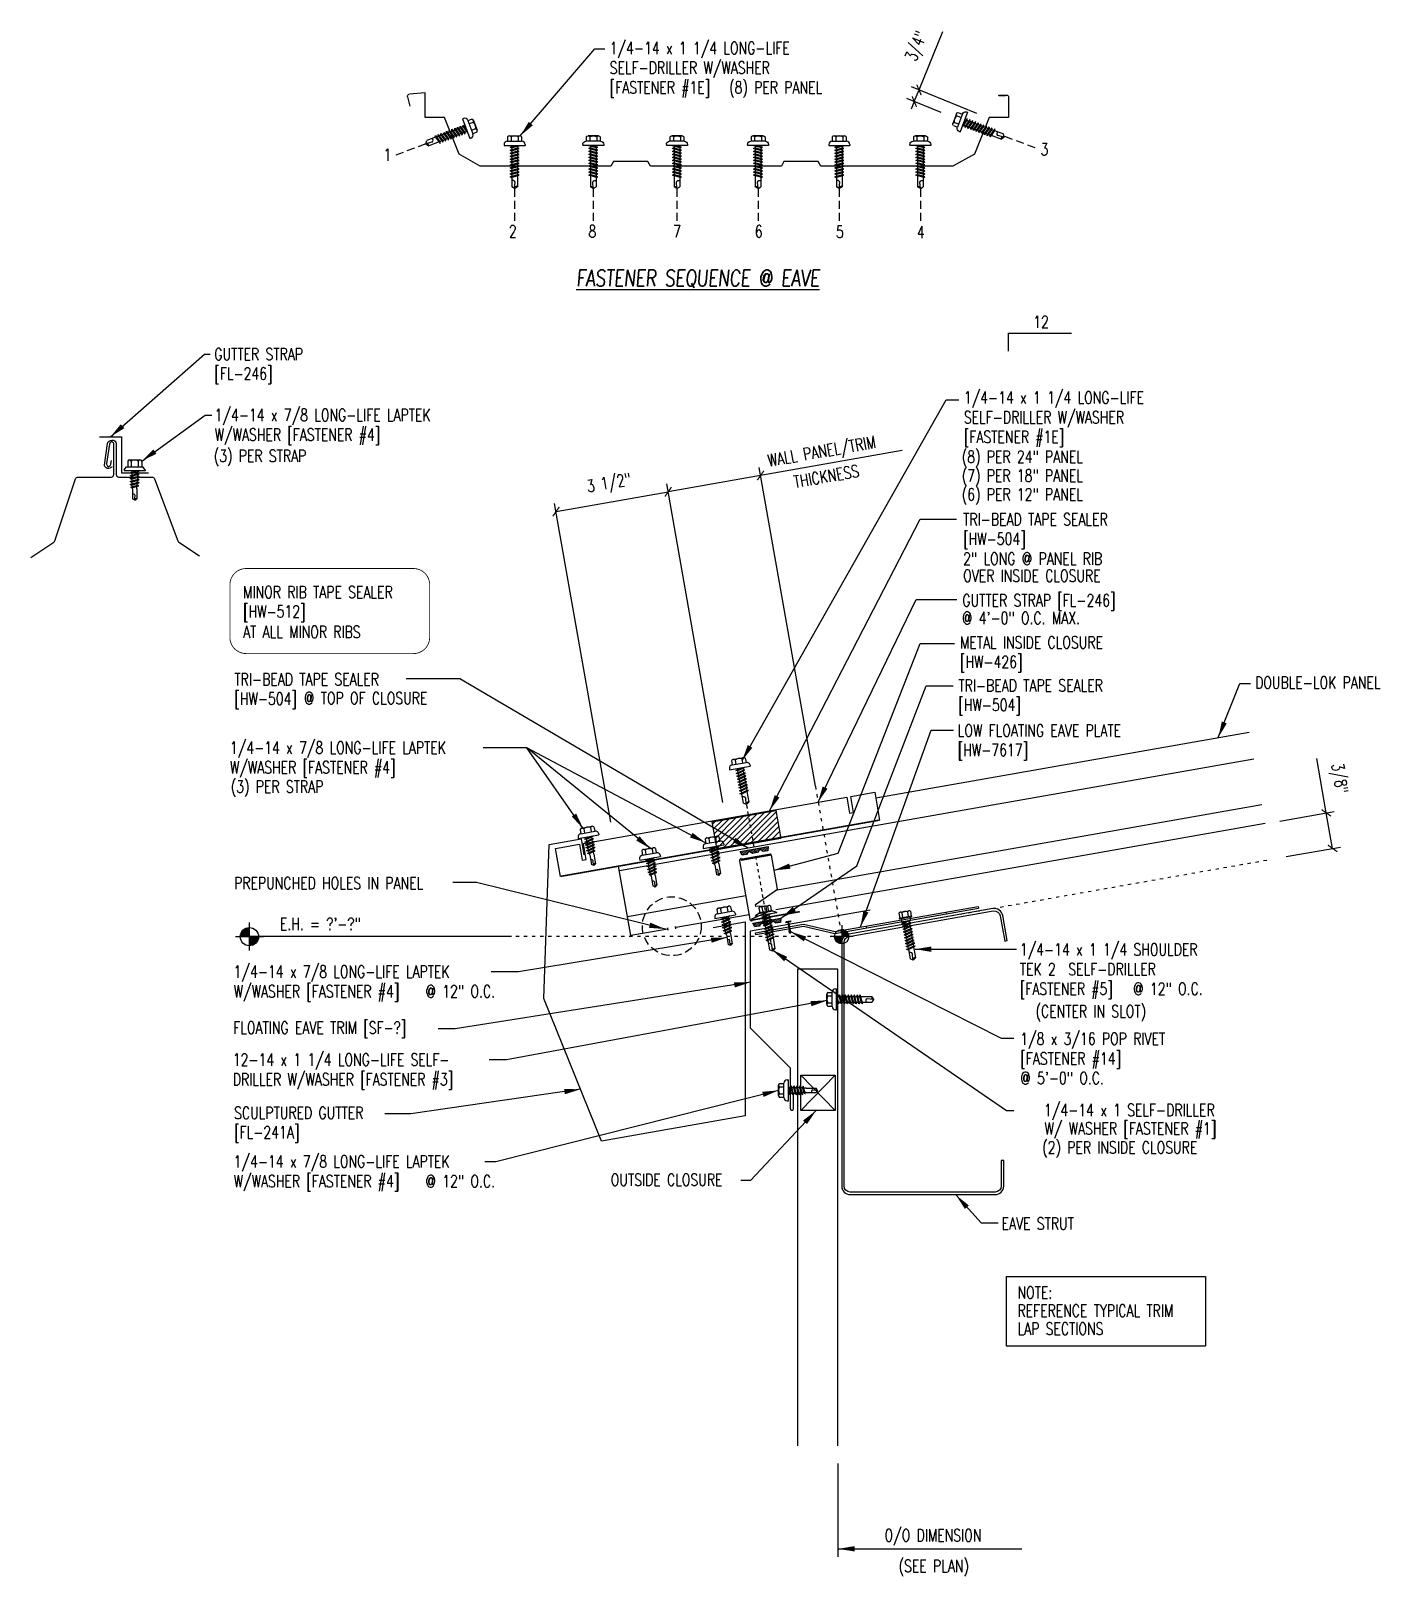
# Model space of a CAD drawing. Header units: inches. Extents: x 0.4 to 42, y 2.9 to 50.6.
import ezdxf
from ezdxf.enums import TextEntityAlignment as Align

# ---------------------------------------------------------------- set-up
doc = ezdxf.new("R2010")
doc.units = ezdxf.units.IN
doc.header["$MEASUREMENT"] = 0
for name, pattern in [('ACAD_ISO07W100', [3, 0, -3]), ('DASH3', [0.125, 0.0625, -0.0625]), ('HIDDEN', [0.375, 0.25, -0.125])]:
    doc.linetypes.add(name, pattern=pattern)
for name, color, linetype in [('ANNOBJ', 7, 'Continuous'), ('CLO', 3, 'Continuous'), ('DIM', 7, 'Continuous'), ('ELEV-MK', 3, 'Continuous'), ('FASTENER', 9, 'Continuous'), ('LABEL', 6, 'Continuous'), ('MARK', 1, 'Continuous'), ('PANEL', 11, 'Continuous'), ('PANEL-S', 11, 'Continuous'), ('SEALANT', 8, 'Continuous'), ('SECTION', 11, 'Continuous'), ('STLA', 12, 'Continuous'), ('STLB', 5, 'Continuous'), ('TAPE', 8, 'Continuous'), ('TEXT', 2, 'Continuous'), ('TRIM', 6, 'Continuous')]:
    doc.layers.add(name, color=color, linetype=linetype)
doc.styles.add('ARCHITEXT', font='ROMANS.shx', dxfattribs={"width": 0.8, "height": 0.375})
doc.styles.add('ROMAND', font='romand', dxfattribs={"height": 0.075})
doc.styles.add('TEXT1', font='ROMANS.shx', dxfattribs={"width": 0.75, "height": 0.375})
doc.dimstyles.new('DETAIL', dxfattribs={"dimscale": 4, "dimtxt": 0.09375, "dimasz": 0.0625, "dimexe": 0.0625, "dimexo": 0.125, "dimgap": 0.0625, "dimtad": 1, "dimdec": 4, "dimzin": 3, "dimdsep": 46, "dimlunit": 4, "dimtxsty": 'TEXT1', "dimblk": 'ARCHTICK', "dimcen": 0.0625, "dimclrd": 7, "dimclre": 7, "dimclrt": 2, "dimadec": 0, "dimazin": 0, "dimtfac": 0.59375, "dimtdec": 4, "dimtmove": 0, "dimatfit": 3, "dimfxl": 0, "dimfrac": 2, "dimtolj": 1, "dimtzin": 3, "dimarcsym": 0})
doc.dimstyles.new('DETAIL$7', dxfattribs={"dimscale": 4, "dimtxt": 0.09375, "dimasz": 0.125, "dimexe": 0.0625, "dimexo": 0.125, "dimgap": 0.0625, "dimtad": 1, "dimdec": 4, "dimzin": 3, "dimdsep": 46, "dimlunit": 4, "dimtxsty": 'TEXT1', "dimblk": 'ARCHTICK', "dimcen": 0.0625, "dimclrd": 7, "dimclre": 7, "dimclrt": 2, "dimadec": 0, "dimazin": 0, "dimtfac": 0.59375, "dimtdec": 4, "dimtmove": 0, "dimatfit": 3, "dimfxl": 0, "dimfrac": 2, "dimtolj": 1, "dimtzin": 3, "dimarcsym": 0})

msp = doc.modelspace()

# ---------------------------------------------------------------- texts
at = {"color": 2, "insert": (27.77324, 50.11156), "char_height": 0.375, "attachment_point": 5, "rotation": 67.971548, "style": 'TEXT1'}
msp.add_mtext('\\A1;3/4"', dxfattribs=at)
at = {"layer": 'TEXT', "style": 'TEXT1', "width": 0.75}
for s, p in [('1/4-14 x 1 1/4 LONG-LIFE', (18.26453, 49.87947)), ('SELF-DRILLER W/WASHER', (18.26453, 49.27232)), ('[FASTENER #1E]', (18.26453, 48.66518)), ('(8) PER PANEL', (21.95087, 48.66518)), ('GUTTER STRAP', (6.06273, 40.43373)), ('[FL-246]', (6.06273, 39.83542)), ('1/4-14 x 7/8 LONG-LIFE LAPTEK', (6.07235, 38.55724)), ('W/WASHER [FASTENER #4]', (6.07235, 37.9501)), ('(3) PER STRAP', (6.04452, 37.2951)), ('(8) PER 24" PANEL', (29.12975, 37.26737)), ('(7) PER 18" PANEL', (29.12975, 36.68574)), ('(6) PER 12" PANEL', (29.12975, 36.10412)), ('2" LONG @ PANEL RIB', (29.17207, 34.12172)), ('OVER INSIDE CLOSURE', (29.17207, 33.59443)), ('GUTTER STRAP [FL-246]', (29.14682, 32.83667)), ('@ 4\'-0" O.C. MAX.', (29.13552, 32.29031)), ('AT ALL MINOR RIBS', (6.9502, 31.86328, 0)), ('DOUBLE-LOK PANEL', (38.18238, 30.30025)), ('@ TOP OF CLOSURE', (8.82849, 29.81853)), ('(3) PER STRAP', (6.57045, 27.08971)), ('PREPUNCHED HOLES IN PANEL', (6.67475, 24.11217)), ('E.H. = ?\'-?"', (8.08726, 22.85184)), ('FLOATING EAVE TRIM [SF-?]', (6.64553, 19.64861)), ('OUTSIDE CLOSURE', (18.29644, 14.95625)), ('EAVE STRUT', (30.35877, 13.60694))]:
    msp.add_text(s, height=0.375, dxfattribs=at).set_placement(p)
at = {"layer": 'TEXT', "color": 2, "width": 0.75}
for s, style, p in [('1', 'ARCHITEXT', (11.28299, 46.58324)), ('3', 'ARCHITEXT', (31.56035, 46.75254)), ('2', 'ARCHITEXT', (15.1522, 44.22203)), ('8', 'ARCHITEXT', (17.60941, 44.22203)), ('7', 'ARCHITEXT', (20.22108, 44.22203)), ('6', 'ARCHITEXT', (22.74155, 44.22203)), ('5', 'ARCHITEXT', (25.2446, 44.209)), ('4', 'ARCHITEXT', (27.74515, 44.19598)), ('O/O DIMENSION', 'TEXT1', (26.74647, 3.98631)), ('(SEE PLAN)', 'TEXT1', (27.18042, 3.0399))]:
    msp.add_text(s, height=0.375, dxfattribs=dict(at, style=style)).set_placement(p)
at = {"layer": 'TEXT', "color": 2, "style": 'TEXT1', "width": 0.75}
for s, p in [('WALL PANEL/TRIM', (23.17524, 37.14916)), ('THICKNESS', (23.97882, 36.49123))]:
    msp.add_text(s, height=0.375, rotation=10, dxfattribs=at).set_placement(p)
at = {"layer": 'TEXT', "style": 'TEXT1', "width": 0.75}
for s, p in [('(CENTER IN SLOT)', (34.81709, 20.15543)), ('1/4-14 x 1 SELF-DRILLER', (36.93354, 17.10869)), ('W/ WASHER [FASTENER #1]', (36.98359, 16.54038)), ('(2) PER INSIDE CLOSURE', (36.39642, 15.95433))]:
    msp.add_text(s, height=0.375, dxfattribs=at).set_placement(p, align=Align.RIGHT)

# ---------------------------------------------------------------- blocks, each defined once
blk = doc.blocks.new('MB_GSTRP')
at = {"layer": 'STLB'}
blk.add_lwpolyline([(0, -0.875), (0, 0), (0.75, 0), (0.75, -0.5), (0.875, -0.5), (0.875, 0), (9.125, 0), (9.125, -0.5), (9.25, -0.5), (9.25, 0), (10, 0), (10, -0.875)], dxfattribs=at)
at = {"layer": 'STLB', "const_width": 0.0478}
blk.add_lwpolyline([(10, -0.875), (0, -0.875)], dxfattribs=at)
blk = doc.blocks.new('MB_DW4')
at = {"layer": 'FASTENER'}
for p, q in [((-0.326, 0.071), (-0.326, 0.037)), ((-0.326, 0.037), (0.322, 0.037)), ((-0.226, 0.171), (0.214, 0.171)), ((-0.217, 0.305), (-0.217, 0.171)), ((-0.163, 0.337), (0.159, 0.337)), ((-0.141, -0.014), (0.037, 0.037)), ((-0.108, 0.305), (-0.108, 0.171)), ((-0.105, -0.034), (0.137, 0.035)), ((-0.088, 0.037), (-0.088, 0.001)), ((-0.088, 0.037), (0.085, 0.037)), ((0.085, 0.037), (0.134, 0.037)), ((0.085, 0.02), (0.085, -0.041)), ((0.105, 0.305), (0.105, 0.171)), ((0.137, 0.035), (0.134, 0.037)), ((0.214, 0.305), (0.214, 0.171)), ((0.322, 0.071), (0.322, 0.037)), ((-0.105, -0.034), (-0.141, -0.014)), ((-0.141, -0.105), (0.102, -0.036)), ((-0.105, -0.125), (-0.141, -0.105)), ((-0.141, -0.196), (0.102, -0.127)), ((-0.105, -0.216), (-0.141, -0.196)), ((-0.141, -0.287), (0.102, -0.217)), ((-0.105, -0.307), (-0.141, -0.287)), ((-0.141, -0.378), (0.102, -0.308)), ((-0.105, -0.398), (-0.141, -0.378)), ((-0.122, -0.463), (0.089, -0.403)), ((-0.086, -0.483), (-0.122, -0.463)), ((-0.105, -0.125), (0.137, -0.056)), ((-0.105, -0.216), (0.137, -0.147)), ((-0.105, -0.307), (0.137, -0.238)), ((-0.105, -0.398), (0.137, -0.328)), ((-0.088, -0.029), (-0.088, -0.09)), ((-0.088, -0.12), (-0.088, -0.181)), ((-0.084, -0.27), (-0.088, -0.211)), ((-0.086, -0.483), (0.124, -0.423)), ((-0.078, -0.36), (-0.082, -0.3)), ((-0.071, -0.449), (-0.075, -0.389)), ((0.063, -0.515), (0.068, -0.439)), ((0.071, -0.408), (0.075, -0.346)), ((0.077, -0.315), (0.082, -0.253)), ((0.084, -0.223), (0.085, -0.211)), ((0.085, -0.071), (0.085, -0.131)), ((0.085, -0.162), (0.085, -0.211)), ((0.124, -0.423), (0.089, -0.403)), ((0.137, -0.056), (0.102, -0.036)), ((0.137, -0.147), (0.102, -0.127)), ((0.137, -0.238), (0.102, -0.217)), ((0.137, -0.328), (0.102, -0.308)), ((-0.066, -0.516), (-0.069, -0.478)), ((-0.066, -0.516), (-0.066, -0.82)), ((-0.002, -0.866), (-0.066, -0.82)), ((-0.003, -0.854), (0.009, -0.714)), ((-0.002, -0.866), (0.063, -0.82)), ((0.063, -0.516), (0.063, -0.82))]:
    blk.add_line(p, q, dxfattribs=at)
for centre, radius, start, end in [((-0.226, 0.071), 0.1, 90, 180), ((-0.163, 0.274), 0.0628, 29.8754, 150.1246), ((-0.002, 0.141), 0.196, 56.9974, 123.0026), ((0.159, 0.274), 0.0628, 29.8754, 150.1246), ((0.222, 0.071), 0.1, 0, 90), ((-0.036, -0.723), 0.0461, 11.1445, 130.906), ((0.039, -0.855), 0.0422, 55.4585, 194.8454), ((0.073, -0.516), 0.01, 175.9484, 180)]:
    blk.add_arc(centre, radius, start, end, dxfattribs=at)
blk = doc.blocks.new('MB_DW3')
at = {"layer": 'FASTENER'}
for p, q in [((-0.324, 0.071), (-0.324, 0.037)), ((-0.324, 0.037), (0.324, 0.037)), ((-0.224, 0.171), (0.215, 0.171)), ((-0.215, 0.305), (-0.215, 0.171)), ((-0.161, 0.337), (0.161, 0.337)), ((-0.139, -0.016), (0.046, 0.037)), ((-0.107, 0.305), (-0.107, 0.171)), ((-0.104, -0.036), (0.139, 0.033)), ((-0.086, 0.037), (0.086, 0.037)), ((-0.086, 0.037), (-0.086, -0.001)), ((0.086, 0.037), (0.133, 0.037)), ((0.086, 0.018), (0.086, -0.042)), ((0.107, 0.305), (0.107, 0.171)), ((0.139, 0.033), (0.133, 0.037)), ((0.215, 0.305), (0.215, 0.171)), ((0.324, 0.071), (0.324, 0.037)), ((-0.104, -0.036), (-0.139, -0.016)), ((-0.139, -0.107), (0.104, -0.038)), ((-0.104, -0.127), (-0.139, -0.107)), ((-0.139, -0.198), (0.104, -0.128)), ((-0.104, -0.218), (-0.139, -0.198)), ((-0.139, -0.289), (0.104, -0.219)), ((-0.104, -0.309), (-0.139, -0.289)), ((-0.139, -0.38), (0.104, -0.31)), ((-0.104, -0.4), (-0.139, -0.38)), ((-0.139, -0.47), (0.104, -0.401)), ((-0.104, -0.491), (-0.139, -0.47)), ((-0.104, -0.127), (0.139, -0.058)), ((-0.104, -0.218), (0.139, -0.149)), ((-0.104, -0.309), (0.139, -0.239)), ((-0.104, -0.4), (0.139, -0.33)), ((-0.104, -0.491), (0.139, -0.421)), ((-0.086, -0.031), (-0.086, -0.092)), ((-0.086, -0.122), (-0.086, -0.183)), ((-0.086, -0.213), (-0.086, -0.274)), ((-0.086, -0.304), (-0.086, -0.364)), ((-0.086, -0.395), (-0.086, -0.455)), ((0.086, -0.073), (0.086, -0.133)), ((0.086, -0.164), (0.086, -0.224)), ((0.086, -0.255), (0.086, -0.315)), ((0.086, -0.345), (0.086, -0.406)), ((0.086, -0.436), (0.086, -0.497)), ((0.139, -0.058), (0.104, -0.038)), ((0.139, -0.149), (0.104, -0.128)), ((0.139, -0.239), (0.104, -0.219)), ((0.139, -0.33), (0.104, -0.31)), ((0.139, -0.421), (0.104, -0.401)), ((-0.139, -0.561), (0.104, -0.492)), ((-0.104, -0.581), (-0.139, -0.561)), ((-0.139, -0.652), (0.104, -0.583)), ((-0.104, -0.672), (-0.139, -0.652)), ((-0.139, -0.743), (0.104, -0.674)), ((-0.104, -0.763), (-0.139, -0.743)), ((-0.104, -0.581), (0.139, -0.512)), ((-0.104, -0.672), (0.139, -0.603)), ((-0.104, -0.763), (0.139, -0.694)), ((-0.086, -0.486), (-0.086, -0.546)), ((-0.086, -0.577), (-0.086, -0.637)), ((-0.086, -0.667), (-0.086, -0.728)), ((-0.086, -0.758), (-0.086, -1.05)), ((-0.002, -1.095), (0.014, -0.909)), ((0.086, -0.527), (0.086, -0.588)), ((0.086, -0.618), (0.086, -0.679)), ((0.086, -0.709), (0.086, -1.05)), ((0.139, -0.512), (0.104, -0.492)), ((0.139, -0.603), (0.104, -0.583)), ((0.139, -0.694), (0.104, -0.674)), ((0, -1.111), (-0.086, -1.05)), ((0, -1.111), (0.086, -1.05))]:
    blk.add_line(p, q, dxfattribs=at)
for centre, radius, start, end in [((-0.224, 0.071), 0.1, 90, 180), ((-0.161, 0.274), 0.0628, 29.8754, 150.1246), ((0, 0.141), 0.196, 56.9974, 123.0026), ((0.161, 0.274), 0.0628, 29.8754, 150.1246), ((0.224, 0.071), 0.1, 0, 90), ((-0.046, -0.921), 0.0615, 11.1445, 130.906), ((0.054, -1.097), 0.0563, 55.4585, 194.8454)]:
    blk.add_arc(centre, radius, start, end, dxfattribs=at)
blk = doc.blocks.new('_ArchTick')
at = {"color": 0, "linetype": 'ByBlock', "const_width": 0.15}
blk.add_lwpolyline([(-0.5, -0.5), (0.5, 0.5)], dxfattribs=at)
blk = doc.blocks.new('*D31')
at = {"layer": 'DEFPOINTS', "color": 0}
for p in [(20.07, 36.374), (21.847, 26.294), (18.387, 25.684)]:
    blk.add_point(p, dxfattribs=at)
at = {"layer": 'DIM', "color": 7, "lineweight": -2}
for p, q in [((16.609, 35.764), (20.07, 36.374)), ((21.76, 26.787), (20.026, 36.62)), ((18.3, 26.176), (16.566, 36.01))]:
    blk.add_line(p, q, dxfattribs=at)
at = {"layer": 'DIM', "color": 7, "lineweight": -2, "xscale": 0.25, "yscale": 0.25, "zscale": 0.25}
for p, rotation in [((20.07, 36.374), 10.00000000000033), ((16.609, 35.764), 190.0000000000004)]:
    blk.add_blockref('_ArchTick', p, dxfattribs=dict(at, rotation=rotation))
at = {"layer": 'DIM', "color": 2, "insert": (18.246, 36.596), "char_height": 0.375, "attachment_point": 5, "rotation": 10, "style": 'TEXT1'}
blk.add_mtext('\\A1;3 1/2"', dxfattribs=at)
blk = doc.blocks.new('MB_UDICM')
at = {"layer": 'CLO'}
blk.add_lwpolyline([(0, 1), (0, 0.06, 0.414337), (0.06, 0), (0.06, 0.06), (0.562, 0.187), (0.562, 0.375), (0.25, 0.413), (0.25, 0.476), (1, 0.828), (1, 1.89), (0.06, 1.89), (0.06, 1.95, 0.414214), (0, 1.89)], format="xyb", close=True, dxfattribs=at)
at = {"layer": 'CLO', "const_width": 0.0478}
for points in [[(0.06, 1.926), (1, 1.926)], [(0.06, 0.024), (1.56, 0.024)]]:
    blk.add_lwpolyline(points, dxfattribs=at)
blk = doc.blocks.new('*X4')
at = {"color": 0}
for p, q in [((-0.434, 0.135), (-0.434, 0.135)), ((-0.434, 0.123), (-0.434, 0.123)), ((-0.422, 0.141), (-0.422, 0.141)), ((-0.422, 0.129), (-0.422, 0.129)), ((-0.422, 0.117), (-0.422, 0.117)), ((-0.422, 0.105), (-0.422, 0.105)), ((-0.422, 0.094), (-0.422, 0.094)), ((-0.422, 0.082), (-0.422, 0.082)), ((-0.41, 0.135), (-0.41, 0.135)), ((-0.41, 0.123), (-0.41, 0.123)), ((-0.41, 0.111), (-0.41, 0.111)), ((-0.41, 0.1), (-0.41, 0.1)), ((-0.41, 0.088), (-0.41, 0.088)), ((-0.41, 0.076), (-0.41, 0.076)), ((-0.41, 0.064), (-0.41, 0.064)), ((-0.41, 0.053), (-0.41, 0.053)), ((-0.41, 0.041), (-0.41, 0.041)), ((-0.398, 0.141), (-0.398, 0.141)), ((-0.398, 0.129), (-0.398, 0.129)), ((-0.398, 0.117), (-0.398, 0.117)), ((-0.398, 0.105), (-0.398, 0.105)), ((-0.398, 0.094), (-0.398, 0.094)), ((-0.398, 0.082), (-0.398, 0.082)), ((-0.398, 0.07), (-0.398, 0.07)), ((-0.398, 0.059), (-0.398, 0.059)), ((-0.398, 0.047), (-0.398, 0.047)), ((-0.398, 0.035), (-0.398, 0.035)), ((-0.398, 0.023), (-0.398, 0.023)), ((-0.387, 0.135), (-0.387, 0.135)), ((-0.387, 0.123), (-0.387, 0.123)), ((-0.387, 0.111), (-0.387, 0.111)), ((-0.387, 0.1), (-0.387, 0.1)), ((-0.387, 0.088), (-0.387, 0.088)), ((-0.387, 0.076), (-0.387, 0.076)), ((-0.387, 0.064), (-0.387, 0.064)), ((-0.387, 0.053), (-0.387, 0.053)), ((-0.387, 0.041), (-0.387, 0.041)), ((-0.387, 0.029), (-0.387, 0.029)), ((-0.375, 0.141), (-0.375, 0.141)), ((-0.375, 0.129), (-0.375, 0.129)), ((-0.375, 0.117), (-0.375, 0.117)), ((-0.375, 0.105), (-0.375, 0.105)), ((-0.375, 0.094), (-0.375, 0.094)), ((-0.375, 0.082), (-0.375, 0.082)), ((-0.375, 0.07), (-0.375, 0.07)), ((-0.375, 0.059), (-0.375, 0.059)), ((-0.375, 0.047), (-0.375, 0.047)), ((-0.375, 0.035), (-0.375, 0.035)), ((-0.375, 0.023), (-0.375, 0.023)), ((-0.363, 0.135), (-0.363, 0.135)), ((-0.363, 0.123), (-0.363, 0.123)), ((-0.363, 0.111), (-0.363, 0.111)), ((-0.363, 0.1), (-0.363, 0.1)), ((-0.363, 0.088), (-0.363, 0.088)), ((-0.363, 0.076), (-0.363, 0.076)), ((-0.363, 0.064), (-0.363, 0.064)), ((-0.363, 0.053), (-0.363, 0.053)), ((-0.363, 0.041), (-0.363, 0.041)), ((-0.363, 0.029), (-0.363, 0.029)), ((-0.352, 0.141), (-0.352, 0.141)), ((-0.352, 0.129), (-0.352, 0.129)), ((-0.352, 0.117), (-0.352, 0.117)), ((-0.352, 0.105), (-0.352, 0.105)), ((-0.352, 0.094), (-0.352, 0.094)), ((-0.352, 0.082), (-0.352, 0.082)), ((-0.352, 0.07), (-0.352, 0.07)), ((-0.352, 0.059), (-0.352, 0.059)), ((-0.352, 0.047), (-0.352, 0.047)), ((-0.352, 0.035), (-0.352, 0.035)), ((-0.352, 0.023), (-0.352, 0.023)), ((-0.34, 0.135), (-0.34, 0.135)), ((-0.34, 0.123), (-0.34, 0.123)), ((-0.34, 0.111), (-0.34, 0.111)), ((-0.34, 0.1), (-0.34, 0.1)), ((-0.34, 0.088), (-0.34, 0.088)), ((-0.34, 0.076), (-0.34, 0.076)), ((-0.34, 0.064), (-0.34, 0.064)), ((-0.34, 0.053), (-0.34, 0.053)), ((-0.34, 0.041), (-0.34, 0.041)), ((-0.34, 0.029), (-0.34, 0.029)), ((-0.328, 0.141), (-0.328, 0.141)), ((-0.328, 0.129), (-0.328, 0.129)), ((-0.328, 0.117), (-0.328, 0.117)), ((-0.328, 0.105), (-0.328, 0.105)), ((-0.328, 0.094), (-0.328, 0.094)), ((-0.328, 0.082), (-0.328, 0.082)), ((-0.328, 0.07), (-0.328, 0.07)), ((-0.328, 0.059), (-0.328, 0.059)), ((-0.328, 0.047), (-0.328, 0.047)), ((-0.328, 0.035), (-0.328, 0.035)), ((-0.328, 0.023), (-0.328, 0.023)), ((-0.316, 0.135), (-0.316, 0.135)), ((-0.316, 0.123), (-0.316, 0.123)), ((-0.316, 0.111), (-0.316, 0.111)), ((-0.316, 0.1), (-0.316, 0.1)), ((-0.316, 0.088), (-0.316, 0.088)), ((-0.316, 0.076), (-0.316, 0.076)), ((-0.316, 0.064), (-0.316, 0.064)), ((-0.316, 0.053), (-0.316, 0.053)), ((-0.316, 0.041), (-0.316, 0.041)), ((-0.316, 0.029), (-0.316, 0.029)), ((-0.305, 0.141), (-0.305, 0.141)), ((-0.305, 0.129), (-0.305, 0.129)), ((-0.305, 0.117), (-0.305, 0.117)), ((-0.305, 0.105), (-0.305, 0.105)), ((-0.305, 0.094), (-0.305, 0.094)), ((-0.305, 0.082), (-0.305, 0.082)), ((-0.305, 0.07), (-0.305, 0.07)), ((-0.305, 0.059), (-0.305, 0.059)), ((-0.305, 0.047), (-0.305, 0.047)), ((-0.305, 0.035), (-0.305, 0.035)), ((-0.305, 0.023), (-0.305, 0.023)), ((-0.293, 0.135), (-0.293, 0.135)), ((-0.293, 0.123), (-0.293, 0.123)), ((-0.293, 0.111), (-0.293, 0.111)), ((-0.293, 0.1), (-0.293, 0.1)), ((-0.293, 0.088), (-0.293, 0.088)), ((-0.293, 0.076), (-0.293, 0.076)), ((-0.293, 0.064), (-0.293, 0.064)), ((-0.293, 0.053), (-0.293, 0.053)), ((-0.293, 0.041), (-0.293, 0.041)), ((-0.293, 0.029), (-0.293, 0.029)), ((-0.281, 0.141), (-0.281, 0.141)), ((-0.281, 0.129), (-0.281, 0.129)), ((-0.281, 0.117), (-0.281, 0.117)), ((-0.281, 0.105), (-0.281, 0.105)), ((-0.281, 0.094), (-0.281, 0.094)), ((-0.281, 0.082), (-0.281, 0.082)), ((-0.281, 0.07), (-0.281, 0.07)), ((-0.281, 0.059), (-0.281, 0.059)), ((-0.281, 0.047), (-0.281, 0.047)), ((-0.281, 0.035), (-0.281, 0.035)), ((-0.281, 0.023), (-0.281, 0.023)), ((-0.27, 0.135), (-0.27, 0.135)), ((-0.27, 0.123), (-0.27, 0.123)), ((-0.27, 0.111), (-0.27, 0.111)), ((-0.27, 0.1), (-0.27, 0.1)), ((-0.27, 0.088), (-0.27, 0.088)), ((-0.27, 0.076), (-0.27, 0.076)), ((-0.27, 0.064), (-0.27, 0.064)), ((-0.27, 0.053), (-0.27, 0.053)), ((-0.27, 0.041), (-0.27, 0.041)), ((-0.27, 0.029), (-0.27, 0.029)), ((-0.258, 0.141), (-0.258, 0.141)), ((-0.258, 0.129), (-0.258, 0.129)), ((-0.258, 0.117), (-0.258, 0.117)), ((-0.258, 0.105), (-0.258, 0.105)), ((-0.258, 0.094), (-0.258, 0.094)), ((-0.258, 0.082), (-0.258, 0.082)), ((-0.258, 0.07), (-0.258, 0.07)), ((-0.258, 0.059), (-0.258, 0.059)), ((-0.258, 0.047), (-0.258, 0.047)), ((-0.258, 0.035), (-0.258, 0.035)), ((-0.258, 0.023), (-0.258, 0.023)), ((-0.246, 0.135), (-0.246, 0.135)), ((-0.246, 0.123), (-0.246, 0.123)), ((-0.246, 0.111), (-0.246, 0.111)), ((-0.246, 0.1), (-0.246, 0.1)), ((-0.246, 0.088), (-0.246, 0.088)), ((-0.246, 0.076), (-0.246, 0.076)), ((-0.246, 0.064), (-0.246, 0.064)), ((-0.246, 0.053), (-0.246, 0.053)), ((-0.246, 0.041), (-0.246, 0.041)), ((-0.234, 0.141), (-0.234, 0.141)), ((-0.234, 0.129), (-0.234, 0.129)), ((-0.234, 0.117), (-0.234, 0.117)), ((-0.234, 0.105), (-0.234, 0.105)), ((-0.234, 0.094), (-0.234, 0.094)), ((-0.234, 0.082), (-0.234, 0.082)), ((-0.234, 0.07), (-0.234, 0.07)), ((-0.234, 0.059), (-0.234, 0.059)), ((-0.234, 0.047), (-0.234, 0.047)), ((-0.223, 0.135), (-0.223, 0.135)), ((-0.223, 0.123), (-0.223, 0.123)), ((-0.223, 0.111), (-0.223, 0.111)), ((-0.223, 0.1), (-0.223, 0.1)), ((-0.223, 0.088), (-0.223, 0.088)), ((-0.223, 0.076), (-0.223, 0.076)), ((-0.223, 0.064), (-0.223, 0.064)), ((-0.211, 0.141), (-0.211, 0.141)), ((-0.211, 0.129), (-0.211, 0.129)), ((-0.211, 0.117), (-0.211, 0.117)), ((-0.211, 0.105), (-0.211, 0.105)), ((-0.211, 0.094), (-0.211, 0.094)), ((-0.211, 0.082), (-0.211, 0.082)), ((-0.211, 0.07), (-0.211, 0.07)), ((-0.199, 0.135), (-0.199, 0.135)), ((-0.199, 0.123), (-0.199, 0.123)), ((-0.199, 0.111), (-0.199, 0.111)), ((-0.199, 0.1), (-0.199, 0.1)), ((-0.199, 0.088), (-0.199, 0.088)), ((-0.188, 0.141), (-0.188, 0.141)), ((-0.188, 0.129), (-0.188, 0.129)), ((-0.188, 0.117), (-0.188, 0.117)), ((-0.188, 0.105), (-0.188, 0.105)), ((-0.188, 0.094), (-0.188, 0.094)), ((-0.176, 0.135), (-0.176, 0.135)), ((-0.176, 0.123), (-0.176, 0.123)), ((-0.176, 0.111), (-0.176, 0.111)), ((-0.164, 0.141), (-0.164, 0.141)), ((-0.164, 0.129), (-0.164, 0.129)), ((-0.164, 0.117), (-0.164, 0.117)), ((-0.164, 0.105), (-0.164, 0.105)), ((-0.152, 0.135), (-0.152, 0.135)), ((-0.152, 0.123), (-0.152, 0.123)), ((-0.152, 0.111), (-0.152, 0.111)), ((-0.152, 0.1), (-0.152, 0.1)), ((-0.141, 0.141), (-0.141, 0.141)), ((-0.141, 0.129), (-0.141, 0.129)), ((-0.141, 0.117), (-0.141, 0.117)), ((-0.141, 0.105), (-0.141, 0.105)), ((-0.141, 0.094), (-0.141, 0.094)), ((-0.141, 0.082), (-0.141, 0.082)), ((-0.129, 0.135), (-0.129, 0.135)), ((-0.129, 0.123), (-0.129, 0.123)), ((-0.129, 0.111), (-0.129, 0.111)), ((-0.129, 0.1), (-0.129, 0.1)), ((-0.129, 0.088), (-0.129, 0.088)), ((-0.129, 0.076), (-0.129, 0.076)), ((-0.117, 0.141), (-0.117, 0.141)), ((-0.117, 0.129), (-0.117, 0.129)), ((-0.117, 0.117), (-0.117, 0.117)), ((-0.117, 0.105), (-0.117, 0.105)), ((-0.117, 0.094), (-0.117, 0.094)), ((-0.117, 0.082), (-0.117, 0.082)), ((-0.117, 0.07), (-0.117, 0.07)), ((-0.117, 0.059), (-0.117, 0.059)), ((-0.105, 0.135), (-0.105, 0.135)), ((-0.105, 0.123), (-0.105, 0.123)), ((-0.105, 0.111), (-0.105, 0.111)), ((-0.105, 0.1), (-0.105, 0.1)), ((-0.105, 0.088), (-0.105, 0.088)), ((-0.105, 0.076), (-0.105, 0.076)), ((-0.105, 0.064), (-0.105, 0.064)), ((-0.105, 0.053), (-0.105, 0.053)), ((-0.094, 0.141), (-0.094, 0.141)), ((-0.094, 0.129), (-0.094, 0.129)), ((-0.094, 0.117), (-0.094, 0.117)), ((-0.094, 0.105), (-0.094, 0.105)), ((-0.094, 0.094), (-0.094, 0.094)), ((-0.094, 0.082), (-0.094, 0.082)), ((-0.094, 0.07), (-0.094, 0.07)), ((-0.094, 0.059), (-0.094, 0.059)), ((-0.094, 0.047), (-0.094, 0.047)), ((-0.094, 0.035), (-0.094, 0.035)), ((-0.082, 0.135), (-0.082, 0.135)), ((-0.082, 0.123), (-0.082, 0.123)), ((-0.082, 0.111), (-0.082, 0.111)), ((-0.082, 0.1), (-0.082, 0.1)), ((-0.082, 0.088), (-0.082, 0.088)), ((-0.082, 0.076), (-0.082, 0.076)), ((-0.082, 0.064), (-0.082, 0.064)), ((-0.082, 0.053), (-0.082, 0.053)), ((-0.082, 0.041), (-0.082, 0.041)), ((-0.082, 0.029), (-0.082, 0.029)), ((-0.07, 0.141), (-0.07, 0.141)), ((-0.07, 0.129), (-0.07, 0.129)), ((-0.07, 0.117), (-0.07, 0.117)), ((-0.07, 0.105), (-0.07, 0.105)), ((-0.07, 0.094), (-0.07, 0.094)), ((-0.07, 0.082), (-0.07, 0.082)), ((-0.07, 0.07), (-0.07, 0.07)), ((-0.07, 0.059), (-0.07, 0.059)), ((-0.07, 0.047), (-0.07, 0.047)), ((-0.07, 0.035), (-0.07, 0.035)), ((-0.07, 0.023), (-0.07, 0.023)), ((-0.059, 0.135), (-0.059, 0.135)), ((-0.059, 0.123), (-0.059, 0.123)), ((-0.059, 0.111), (-0.059, 0.111)), ((-0.059, 0.1), (-0.059, 0.1)), ((-0.059, 0.088), (-0.059, 0.088)), ((-0.059, 0.076), (-0.059, 0.076)), ((-0.059, 0.064), (-0.059, 0.064)), ((-0.059, 0.053), (-0.059, 0.053)), ((-0.059, 0.041), (-0.059, 0.041)), ((-0.059, 0.029), (-0.059, 0.029)), ((-0.047, 0.141), (-0.047, 0.141)), ((-0.047, 0.129), (-0.047, 0.129)), ((-0.047, 0.117), (-0.047, 0.117)), ((-0.047, 0.105), (-0.047, 0.105)), ((-0.047, 0.094), (-0.047, 0.094)), ((-0.047, 0.082), (-0.047, 0.082)), ((-0.047, 0.07), (-0.047, 0.07)), ((-0.047, 0.059), (-0.047, 0.059)), ((-0.047, 0.047), (-0.047, 0.047)), ((-0.047, 0.035), (-0.047, 0.035)), ((-0.047, 0.023), (-0.047, 0.023)), ((-0.035, 0.135), (-0.035, 0.135)), ((-0.035, 0.123), (-0.035, 0.123)), ((-0.035, 0.111), (-0.035, 0.111)), ((-0.035, 0.1), (-0.035, 0.1)), ((-0.035, 0.088), (-0.035, 0.088)), ((-0.035, 0.076), (-0.035, 0.076)), ((-0.035, 0.064), (-0.035, 0.064)), ((-0.035, 0.053), (-0.035, 0.053)), ((-0.035, 0.041), (-0.035, 0.041)), ((-0.035, 0.029), (-0.035, 0.029)), ((-0.023, 0.141), (-0.023, 0.141)), ((-0.023, 0.129), (-0.023, 0.129)), ((-0.023, 0.117), (-0.023, 0.117)), ((-0.023, 0.105), (-0.023, 0.105)), ((-0.023, 0.094), (-0.023, 0.094)), ((-0.023, 0.082), (-0.023, 0.082)), ((-0.023, 0.07), (-0.023, 0.07)), ((-0.023, 0.059), (-0.023, 0.059)), ((-0.023, 0.047), (-0.023, 0.047)), ((-0.023, 0.035), (-0.023, 0.035)), ((-0.023, 0.023), (-0.023, 0.023)), ((-0.012, 0.135), (-0.012, 0.135)), ((-0.012, 0.123), (-0.012, 0.123)), ((-0.012, 0.111), (-0.012, 0.111)), ((-0.012, 0.1), (-0.012, 0.1)), ((-0.012, 0.088), (-0.012, 0.088)), ((-0.012, 0.076), (-0.012, 0.076)), ((-0.012, 0.064), (-0.012, 0.064)), ((-0.012, 0.053), (-0.012, 0.053)), ((-0.012, 0.041), (-0.012, 0.041)), ((-0.012, 0.029), (-0.012, 0.029)), ((0, 0.141), (0, 0.141)), ((0, 0.129), (0, 0.129)), ((0, 0.117), (0, 0.117)), ((0, 0.105), (0, 0.105)), ((0, 0.094), (0, 0.094)), ((0, 0.082), (0, 0.082)), ((0, 0.07), (0, 0.07)), ((0, 0.059), (0, 0.059)), ((0, 0.047), (0, 0.047)), ((0, 0.035), (0, 0.035)), ((0, 0.023), (0, 0.023)), ((0.012, 0.135), (0.012, 0.135)), ((0.012, 0.123), (0.012, 0.123)), ((0.012, 0.111), (0.012, 0.111)), ((0.012, 0.1), (0.012, 0.1)), ((0.012, 0.088), (0.012, 0.088)), ((0.012, 0.076), (0.012, 0.076)), ((0.012, 0.064), (0.012, 0.064)), ((0.012, 0.053), (0.012, 0.053)), ((0.012, 0.041), (0.012, 0.041)), ((0.012, 0.029), (0.012, 0.029)), ((0.023, 0.141), (0.023, 0.141)), ((0.023, 0.129), (0.023, 0.129)), ((0.023, 0.117), (0.023, 0.117)), ((0.023, 0.105), (0.023, 0.105)), ((0.023, 0.094), (0.023, 0.094)), ((0.023, 0.082), (0.023, 0.082)), ((0.023, 0.07), (0.023, 0.07)), ((0.023, 0.059), (0.023, 0.059)), ((0.023, 0.047), (0.023, 0.047)), ((0.023, 0.035), (0.023, 0.035)), ((0.023, 0.023), (0.023, 0.023)), ((0.035, 0.135), (0.035, 0.135)), ((0.035, 0.123), (0.035, 0.123)), ((0.035, 0.111), (0.035, 0.111)), ((0.035, 0.1), (0.035, 0.1)), ((0.035, 0.088), (0.035, 0.088)), ((0.035, 0.076), (0.035, 0.076)), ((0.035, 0.064), (0.035, 0.064)), ((0.035, 0.053), (0.035, 0.053)), ((0.035, 0.041), (0.035, 0.041)), ((0.035, 0.029), (0.035, 0.029)), ((0.047, 0.141), (0.047, 0.141)), ((0.047, 0.129), (0.047, 0.129)), ((0.047, 0.117), (0.047, 0.117)), ((0.047, 0.105), (0.047, 0.105)), ((0.047, 0.094), (0.047, 0.094)), ((0.047, 0.082), (0.047, 0.082)), ((0.047, 0.07), (0.047, 0.07)), ((0.047, 0.059), (0.047, 0.059)), ((0.047, 0.047), (0.047, 0.047)), ((0.047, 0.035), (0.047, 0.035)), ((0.047, 0.023), (0.047, 0.023)), ((0.059, 0.135), (0.059, 0.135)), ((0.059, 0.123), (0.059, 0.123)), ((0.059, 0.111), (0.059, 0.111)), ((0.059, 0.1), (0.059, 0.1)), ((0.059, 0.088), (0.059, 0.088)), ((0.059, 0.076), (0.059, 0.076)), ((0.059, 0.064), (0.059, 0.064)), ((0.059, 0.053), (0.059, 0.053)), ((0.059, 0.041), (0.059, 0.041)), ((0.059, 0.029), (0.059, 0.029)), ((0.07, 0.141), (0.07, 0.141)), ((0.07, 0.129), (0.07, 0.129)), ((0.07, 0.117), (0.07, 0.117)), ((0.07, 0.105), (0.07, 0.105)), ((0.07, 0.094), (0.07, 0.094)), ((0.07, 0.082), (0.07, 0.082)), ((0.07, 0.07), (0.07, 0.07)), ((0.07, 0.059), (0.07, 0.059)), ((0.07, 0.047), (0.07, 0.047)), ((0.07, 0.035), (0.07, 0.035)), ((0.07, 0.023), (0.07, 0.023)), ((0.082, 0.135), (0.082, 0.135)), ((0.082, 0.123), (0.082, 0.123)), ((0.082, 0.111), (0.082, 0.111)), ((0.082, 0.1), (0.082, 0.1)), ((0.082, 0.088), (0.082, 0.088)), ((0.082, 0.076), (0.082, 0.076)), ((0.082, 0.064), (0.082, 0.064)), ((0.082, 0.053), (0.082, 0.053)), ((0.082, 0.041), (0.082, 0.041)), ((0.082, 0.029), (0.082, 0.029)), ((0.094, 0.141), (0.094, 0.141)), ((0.094, 0.129), (0.094, 0.129)), ((0.094, 0.117), (0.094, 0.117)), ((0.094, 0.105), (0.094, 0.105)), ((0.094, 0.094), (0.094, 0.094)), ((0.094, 0.082), (0.094, 0.082)), ((0.094, 0.07), (0.094, 0.07)), ((0.094, 0.059), (0.094, 0.059)), ((0.094, 0.047), (0.094, 0.047)), ((0.094, 0.035), (0.094, 0.035)), ((0.105, 0.135), (0.105, 0.135)), ((0.105, 0.123), (0.105, 0.123)), ((0.105, 0.111), (0.105, 0.111)), ((0.105, 0.1), (0.105, 0.1)), ((0.105, 0.088), (0.105, 0.088)), ((0.105, 0.076), (0.105, 0.076)), ((0.105, 0.064), (0.105, 0.064)), ((0.105, 0.053), (0.105, 0.053)), ((0.117, 0.141), (0.117, 0.141)), ((0.117, 0.129), (0.117, 0.129)), ((0.117, 0.117), (0.117, 0.117)), ((0.117, 0.105), (0.117, 0.105)), ((0.117, 0.094), (0.117, 0.094)), ((0.117, 0.082), (0.117, 0.082)), ((0.117, 0.07), (0.117, 0.07)), ((0.117, 0.059), (0.117, 0.059)), ((0.129, 0.135), (0.129, 0.135)), ((0.129, 0.123), (0.129, 0.123)), ((0.129, 0.111), (0.129, 0.111)), ((0.129, 0.1), (0.129, 0.1)), ((0.129, 0.088), (0.129, 0.088)), ((0.129, 0.076), (0.129, 0.076)), ((0.141, 0.141), (0.141, 0.141)), ((0.141, 0.129), (0.141, 0.129)), ((0.141, 0.117), (0.141, 0.117)), ((0.141, 0.105), (0.141, 0.105)), ((0.141, 0.094), (0.141, 0.094)), ((0.141, 0.082), (0.141, 0.082)), ((0.152, 0.135), (0.152, 0.135)), ((0.152, 0.123), (0.152, 0.123)), ((0.152, 0.111), (0.152, 0.111)), ((0.152, 0.1), (0.152, 0.1)), ((0.164, 0.141), (0.164, 0.141)), ((0.164, 0.129), (0.164, 0.129)), ((0.164, 0.117), (0.164, 0.117)), ((0.164, 0.105), (0.164, 0.105)), ((0.176, 0.135), (0.176, 0.135)), ((0.176, 0.123), (0.176, 0.123)), ((0.176, 0.111), (0.176, 0.111)), ((0.188, 0.141), (0.188, 0.141)), ((0.188, 0.129), (0.188, 0.129)), ((0.188, 0.117), (0.188, 0.117)), ((0.188, 0.105), (0.188, 0.105)), ((0.188, 0.094), (0.188, 0.094)), ((0.199, 0.135), (0.199, 0.135)), ((0.199, 0.123), (0.199, 0.123)), ((0.199, 0.111), (0.199, 0.111)), ((0.199, 0.1), (0.199, 0.1)), ((0.199, 0.088), (0.199, 0.088)), ((0.211, 0.141), (0.211, 0.141)), ((0.211, 0.129), (0.211, 0.129)), ((0.211, 0.117), (0.211, 0.117)), ((0.211, 0.105), (0.211, 0.105)), ((0.211, 0.094), (0.211, 0.094)), ((0.211, 0.082), (0.211, 0.082)), ((0.211, 0.07), (0.211, 0.07)), ((0.223, 0.135), (0.223, 0.135)), ((0.223, 0.123), (0.223, 0.123)), ((0.223, 0.111), (0.223, 0.111)), ((0.223, 0.1), (0.223, 0.1)), ((0.223, 0.088), (0.223, 0.088)), ((0.223, 0.076), (0.223, 0.076)), ((0.223, 0.064), (0.223, 0.064)), ((0.234, 0.141), (0.234, 0.141)), ((0.234, 0.129), (0.234, 0.129)), ((0.234, 0.117), (0.234, 0.117)), ((0.234, 0.105), (0.234, 0.105)), ((0.234, 0.094), (0.234, 0.094)), ((0.234, 0.082), (0.234, 0.082)), ((0.234, 0.07), (0.234, 0.07)), ((0.234, 0.059), (0.234, 0.059)), ((0.234, 0.047), (0.234, 0.047)), ((0.246, 0.135), (0.246, 0.135)), ((0.246, 0.123), (0.246, 0.123)), ((0.246, 0.111), (0.246, 0.111)), ((0.246, 0.1), (0.246, 0.1)), ((0.246, 0.088), (0.246, 0.088)), ((0.246, 0.076), (0.246, 0.076)), ((0.246, 0.064), (0.246, 0.064)), ((0.246, 0.053), (0.246, 0.053)), ((0.246, 0.041), (0.246, 0.041)), ((0.258, 0.141), (0.258, 0.141)), ((0.258, 0.129), (0.258, 0.129)), ((0.258, 0.117), (0.258, 0.117)), ((0.258, 0.105), (0.258, 0.105)), ((0.258, 0.094), (0.258, 0.094)), ((0.258, 0.082), (0.258, 0.082)), ((0.258, 0.07), (0.258, 0.07)), ((0.258, 0.059), (0.258, 0.059)), ((0.258, 0.047), (0.258, 0.047)), ((0.258, 0.035), (0.258, 0.035)), ((0.258, 0.023), (0.258, 0.023)), ((0.27, 0.135), (0.27, 0.135)), ((0.27, 0.123), (0.27, 0.123)), ((0.27, 0.111), (0.27, 0.111)), ((0.27, 0.1), (0.27, 0.1)), ((0.27, 0.088), (0.27, 0.088)), ((0.27, 0.076), (0.27, 0.076)), ((0.27, 0.064), (0.27, 0.064)), ((0.27, 0.053), (0.27, 0.053)), ((0.27, 0.041), (0.27, 0.041)), ((0.27, 0.029), (0.27, 0.029)), ((0.281, 0.141), (0.281, 0.141)), ((0.281, 0.129), (0.281, 0.129)), ((0.281, 0.117), (0.281, 0.117)), ((0.281, 0.105), (0.281, 0.105)), ((0.281, 0.094), (0.281, 0.094)), ((0.281, 0.082), (0.281, 0.082)), ((0.281, 0.07), (0.281, 0.07)), ((0.281, 0.059), (0.281, 0.059)), ((0.281, 0.047), (0.281, 0.047)), ((0.281, 0.035), (0.281, 0.035)), ((0.281, 0.023), (0.281, 0.023)), ((0.293, 0.135), (0.293, 0.135)), ((0.293, 0.123), (0.293, 0.123)), ((0.293, 0.111), (0.293, 0.111)), ((0.293, 0.1), (0.293, 0.1)), ((0.293, 0.088), (0.293, 0.088)), ((0.293, 0.076), (0.293, 0.076)), ((0.293, 0.064), (0.293, 0.064)), ((0.293, 0.053), (0.293, 0.053)), ((0.293, 0.041), (0.293, 0.041)), ((0.293, 0.029), (0.293, 0.029)), ((0.305, 0.141), (0.305, 0.141)), ((0.305, 0.129), (0.305, 0.129)), ((0.305, 0.117), (0.305, 0.117)), ((0.305, 0.105), (0.305, 0.105)), ((0.305, 0.094), (0.305, 0.094)), ((0.305, 0.082), (0.305, 0.082)), ((0.305, 0.07), (0.305, 0.07)), ((0.305, 0.059), (0.305, 0.059)), ((0.305, 0.047), (0.305, 0.047)), ((0.305, 0.035), (0.305, 0.035)), ((0.305, 0.023), (0.305, 0.023)), ((0.316, 0.135), (0.316, 0.135)), ((0.316, 0.123), (0.316, 0.123)), ((0.316, 0.111), (0.316, 0.111)), ((0.316, 0.1), (0.316, 0.1)), ((0.316, 0.088), (0.316, 0.088)), ((0.316, 0.076), (0.316, 0.076)), ((0.316, 0.064), (0.316, 0.064)), ((0.316, 0.053), (0.316, 0.053)), ((0.316, 0.041), (0.316, 0.041)), ((0.316, 0.029), (0.316, 0.029)), ((0.328, 0.141), (0.328, 0.141)), ((0.328, 0.129), (0.328, 0.129)), ((0.328, 0.117), (0.328, 0.117)), ((0.328, 0.105), (0.328, 0.105)), ((0.328, 0.094), (0.328, 0.094)), ((0.328, 0.082), (0.328, 0.082)), ((0.328, 0.07), (0.328, 0.07)), ((0.328, 0.059), (0.328, 0.059)), ((0.328, 0.047), (0.328, 0.047)), ((0.328, 0.035), (0.328, 0.035)), ((0.328, 0.023), (0.328, 0.023)), ((0.34, 0.135), (0.34, 0.135)), ((0.34, 0.123), (0.34, 0.123)), ((0.34, 0.111), (0.34, 0.111)), ((0.34, 0.1), (0.34, 0.1)), ((0.34, 0.088), (0.34, 0.088)), ((0.34, 0.076), (0.34, 0.076)), ((0.34, 0.064), (0.34, 0.064)), ((0.34, 0.053), (0.34, 0.053)), ((0.34, 0.041), (0.34, 0.041)), ((0.34, 0.029), (0.34, 0.029)), ((0.352, 0.141), (0.352, 0.141)), ((0.352, 0.129), (0.352, 0.129)), ((0.352, 0.117), (0.352, 0.117)), ((0.352, 0.105), (0.352, 0.105)), ((0.352, 0.094), (0.352, 0.094)), ((0.352, 0.082), (0.352, 0.082)), ((0.352, 0.07), (0.352, 0.07)), ((0.352, 0.059), (0.352, 0.059)), ((0.352, 0.047), (0.352, 0.047)), ((0.352, 0.035), (0.352, 0.035)), ((0.352, 0.023), (0.352, 0.023)), ((0.363, 0.135), (0.363, 0.135)), ((0.363, 0.123), (0.363, 0.123)), ((0.363, 0.111), (0.363, 0.111)), ((0.363, 0.1), (0.363, 0.1)), ((0.363, 0.088), (0.363, 0.088)), ((0.363, 0.076), (0.363, 0.076)), ((0.363, 0.064), (0.363, 0.064)), ((0.363, 0.053), (0.363, 0.053)), ((0.363, 0.041), (0.363, 0.041)), ((0.363, 0.029), (0.363, 0.029)), ((0.375, 0.141), (0.375, 0.141)), ((0.375, 0.129), (0.375, 0.129)), ((0.375, 0.117), (0.375, 0.117)), ((0.375, 0.105), (0.375, 0.105)), ((0.375, 0.094), (0.375, 0.094)), ((0.375, 0.082), (0.375, 0.082)), ((0.375, 0.07), (0.375, 0.07)), ((0.375, 0.059), (0.375, 0.059)), ((0.375, 0.047), (0.375, 0.047)), ((0.375, 0.035), (0.375, 0.035)), ((0.375, 0.023), (0.375, 0.023)), ((0.387, 0.135), (0.387, 0.135)), ((0.387, 0.123), (0.387, 0.123)), ((0.387, 0.111), (0.387, 0.111)), ((0.387, 0.1), (0.387, 0.1)), ((0.387, 0.088), (0.387, 0.088)), ((0.387, 0.076), (0.387, 0.076)), ((0.387, 0.064), (0.387, 0.064)), ((0.387, 0.053), (0.387, 0.053)), ((0.387, 0.041), (0.387, 0.041)), ((0.387, 0.029), (0.387, 0.029)), ((0.398, 0.141), (0.398, 0.141)), ((0.398, 0.129), (0.398, 0.129)), ((0.398, 0.117), (0.398, 0.117)), ((0.398, 0.105), (0.398, 0.105)), ((0.398, 0.094), (0.398, 0.094)), ((0.398, 0.082), (0.398, 0.082)), ((0.398, 0.07), (0.398, 0.07)), ((0.398, 0.059), (0.398, 0.059)), ((0.398, 0.047), (0.398, 0.047)), ((0.398, 0.035), (0.398, 0.035)), ((0.398, 0.023), (0.398, 0.023)), ((0.41, 0.135), (0.41, 0.135)), ((0.41, 0.123), (0.41, 0.123)), ((0.41, 0.111), (0.41, 0.111)), ((0.41, 0.1), (0.41, 0.1)), ((0.41, 0.088), (0.41, 0.088)), ((0.41, 0.076), (0.41, 0.076)), ((0.41, 0.064), (0.41, 0.064)), ((0.41, 0.053), (0.41, 0.053)), ((0.41, 0.041), (0.41, 0.041)), ((0.422, 0.141), (0.422, 0.141)), ((0.422, 0.129), (0.422, 0.129)), ((0.422, 0.117), (0.422, 0.117)), ((0.422, 0.105), (0.422, 0.105)), ((0.422, 0.094), (0.422, 0.094)), ((0.422, 0.082), (0.422, 0.082)), ((0.434, 0.135), (0.434, 0.135)), ((0.434, 0.123), (0.434, 0.123))]:
    blk.add_line(p, q, dxfattribs=at)
blk = doc.blocks.new('MB_DBTAP')
at = {"layer": 'TAPE', "color": 9}
blk.add_lwpolyline([(-0.403, 0.018), (-0.442, 0.141), (0.442, 0.141), (0.403, 0.018), (0.26, 0.018), (0.17, 0.109), (0.079, 0.018), (0, 0.018), (-0.079, 0.018), (-0.17, 0.109), (-0.26, 0.018)], close=True, dxfattribs=at)
at = {"layer": 'TAPE', "color": 251}
blk.add_blockref('*X4', (0, 0), dxfattribs=at)
blk = doc.blocks.new('MB_DW1')
at = {"layer": 'FASTENER'}
for p, q in [((-0.217, 0.114), (-0.326, 0.059)), ((-0.326, 0.059), (-0.326, 0.049)), ((-0.326, 0.049), (0.326, 0.049)), ((-0.217, 0.114), (0.217, 0.114)), ((-0.193, 0.137), (0.193, 0.137)), ((-0.193, 0.119), (0.193, 0.119)), ((-0.181, 0.276), (-0.181, 0.137)), ((-0.181, 0.137), (0.181, 0.137)), ((-0.139, -0.016), (0.046, 0.037)), ((-0.135, 0.302), (0.135, 0.302)), ((-0.104, -0.036), (0.139, 0.033)), ((-0.089, 0.276), (-0.089, 0.137)), ((-0.086, 0.037), (-0.086, -0.001)), ((-0.086, 0.037), (0.086, 0.037)), ((0.086, 0.037), (0.133, 0.037)), ((0.086, 0.018), (0.086, -0.042)), ((0.089, 0.276), (0.089, 0.137)), ((0.139, 0.033), (0.133, 0.037)), ((0.181, 0.276), (0.181, 0.137)), ((0.217, 0.114), (0.326, 0.059)), ((0.326, 0.059), (0.326, 0.049)), ((-0.104, -0.036), (-0.139, -0.016)), ((-0.139, -0.107), (0.104, -0.038)), ((-0.104, -0.127), (-0.139, -0.107)), ((-0.139, -0.198), (0.104, -0.128)), ((-0.104, -0.218), (-0.139, -0.198)), ((-0.139, -0.289), (0.104, -0.219)), ((-0.104, -0.309), (-0.139, -0.289)), ((-0.139, -0.38), (0.104, -0.31)), ((-0.104, -0.4), (-0.139, -0.38)), ((-0.139, -0.47), (0.104, -0.401)), ((-0.104, -0.491), (-0.139, -0.47)), ((-0.104, -0.127), (0.139, -0.058)), ((-0.104, -0.218), (0.139, -0.149)), ((-0.104, -0.309), (0.139, -0.239)), ((-0.104, -0.4), (0.139, -0.33)), ((-0.104, -0.491), (0.139, -0.421)), ((-0.086, -0.031), (-0.086, -0.092)), ((-0.086, -0.122), (-0.086, -0.183)), ((-0.086, -0.213), (-0.086, -0.274)), ((-0.086, -0.304), (-0.086, -0.364)), ((-0.086, -0.395), (-0.086, -0.455)), ((0.086, -0.073), (0.086, -0.133)), ((0.086, -0.164), (0.086, -0.224)), ((0.086, -0.255), (0.086, -0.315)), ((0.086, -0.345), (0.086, -0.406)), ((0.086, -0.436), (0.086, -0.497)), ((0.139, -0.058), (0.104, -0.038)), ((0.139, -0.149), (0.104, -0.128)), ((0.139, -0.239), (0.104, -0.219)), ((0.139, -0.33), (0.104, -0.31)), ((0.139, -0.421), (0.104, -0.401)), ((-0.139, -0.561), (0.104, -0.492)), ((-0.104, -0.581), (-0.139, -0.561)), ((-0.139, -0.652), (0.104, -0.583)), ((-0.104, -0.672), (-0.139, -0.652)), ((-0.139, -0.743), (0.104, -0.674)), ((-0.104, -0.763), (-0.139, -0.743)), ((-0.104, -0.581), (0.139, -0.512)), ((-0.104, -0.672), (0.139, -0.603)), ((-0.104, -0.763), (0.139, -0.694)), ((-0.086, -0.486), (-0.086, -0.546)), ((-0.086, -0.577), (-0.086, -0.637)), ((-0.086, -0.667), (-0.086, -0.728)), ((-0.086, -0.758), (-0.086, -1.05)), ((-0.002, -1.095), (0.014, -0.909)), ((0.086, -0.527), (0.086, -0.588)), ((0.086, -0.618), (0.086, -0.679)), ((0.086, -0.709), (0.086, -1.05)), ((0.139, -0.512), (0.104, -0.492)), ((0.139, -0.603), (0.104, -0.583)), ((0.139, -0.694), (0.104, -0.674)), ((0, -1.111), (-0.086, -1.05)), ((0, -1.111), (0.086, -1.05))]:
    blk.add_line(p, q, dxfattribs=at)
blk.add_lwpolyline([(-0.331, 0.037), (-0.331, 0.049), (0.331, 0.049), (0.331, 0.037)], close=True, dxfattribs=at)
for centre, radius, start, end in [((-0.193, 0.128), 0.00894, 90, 270), ((-0.135, 0.25), 0.0527, 29.8754, 150.1246), ((0, 0.138), 0.164, 56.9974, 123.0026), ((0.135, 0.25), 0.0527, 29.8754, 150.1246), ((0.193, 0.128), 0.00894, 270, 90), ((-0.046, -0.921), 0.0615, 11.1445, 130.906), ((0.054, -1.097), 0.0563, 55.4585, 194.8454)]:
    blk.add_arc(centre, radius, start, end, dxfattribs=at)
blk = doc.blocks.new('*X5')
at = {"color": 0}
for p, q in [((13.406, 24.366), (13.87, 24.83)), ((13.432, 24.215), (14.084, 24.868)), ((13.459, 24.065), (14.299, 24.905)), ((13.485, 23.915), (14.514, 24.943)), ((13.649, 23.902), (14.728, 24.981)), ((13.863, 23.94), (14.943, 25.019)), ((14.078, 23.978), (15.157, 25.057)), ((14.293, 24.015), (15.317, 25.04)), ((14.507, 24.053), (15.344, 24.89)), ((13.353, 24.666), (13.44, 24.754)), ((13.379, 24.516), (13.655, 24.792)), ((14.722, 24.091), (15.37, 24.74)), ((14.937, 24.129), (15.397, 24.589)), ((15.151, 24.167), (15.423, 24.439)), ((15.366, 24.205), (15.45, 24.289))]:
    blk.add_line(p, q, dxfattribs=at)
blk = doc.blocks.new('A$C0421499B')
at = {"layer": 'SEALANT'}
blk.add_lwpolyline([(2.122, 0.347), (0.152, 0), (0, 0.862), (1.97, 1.209)], close=True, dxfattribs=at)
blk.add_blockref('*X5', (-13.34, -23.874), dxfattribs=at)
blk = doc.blocks.new('SD22')
at = {"layer": 'FASTENER'}
for p, q in [((-0.193, 0.055), (0.193, 0.055)), ((-0.193, 0.037), (0.193, 0.037)), ((-0.181, 0.204), (-0.181, 0.055)), ((-0.181, 0.055), (0.181, 0.055)), ((-0.139, 0.037), (-0.139, -0.082)), ((-0.135, 0.23), (0.135, 0.23)), ((-0.089, 0.204), (-0.089, 0.055)), ((0.089, 0.204), (0.089, 0.055)), ((0.139, -0.082), (0.139, 0.037)), ((0.181, 0.204), (0.181, 0.055)), ((-0.139, -0.114), (-0.025, -0.082)), ((-0.139, -0.082), (0.139, -0.082)), ((-0.104, -0.134), (-0.139, -0.114)), ((-0.139, -0.205), (0.104, -0.136)), ((-0.104, -0.225), (-0.139, -0.205)), ((-0.139, -0.296), (0.104, -0.227)), ((-0.104, -0.316), (-0.139, -0.296)), ((-0.139, -0.387), (0.104, -0.318)), ((-0.104, -0.407), (-0.139, -0.387)), ((-0.139, -0.478), (0.104, -0.408)), ((-0.104, -0.134), (0.081, -0.082)), ((-0.104, -0.225), (0.139, -0.156)), ((-0.104, -0.316), (0.139, -0.247)), ((-0.104, -0.407), (0.139, -0.338)), ((-0.104, -0.498), (0.139, -0.429)), ((-0.086, -0.082), (-0.086, -0.099)), ((-0.086, -0.129), (-0.086, -0.19)), ((-0.086, -0.22), (-0.086, -0.281)), ((-0.086, -0.311), (-0.086, -0.372)), ((-0.086, -0.402), (-0.086, -0.463)), ((0.086, -0.082), (0.086, -0.141)), ((0.086, -0.171), (0.086, -0.232)), ((0.086, -0.262), (0.086, -0.322)), ((0.086, -0.353), (0.086, -0.413)), ((0.086, -0.444), (0.086, -0.504)), ((0.139, -0.156), (0.104, -0.136)), ((0.139, -0.247), (0.104, -0.227)), ((0.139, -0.338), (0.104, -0.318)), ((0.139, -0.429), (0.104, -0.408)), ((-0.104, -0.498), (-0.139, -0.478)), ((-0.139, -0.569), (0.104, -0.499)), ((-0.104, -0.589), (-0.139, -0.569)), ((-0.139, -0.66), (0.104, -0.59)), ((-0.104, -0.68), (-0.139, -0.66)), ((-0.139, -0.75), (0.104, -0.681)), ((-0.104, -0.771), (-0.139, -0.75)), ((-0.139, -0.841), (0.104, -0.772)), ((-0.104, -0.861), (-0.139, -0.841)), ((-0.139, -0.932), (0.104, -0.863)), ((-0.104, -0.952), (-0.139, -0.932)), ((-0.104, -0.589), (0.139, -0.519)), ((-0.104, -0.68), (0.139, -0.61)), ((-0.104, -0.771), (0.139, -0.701)), ((-0.104, -0.861), (0.139, -0.792)), ((-0.104, -0.952), (0.139, -0.883)), ((-0.086, -0.493), (-0.086, -0.554)), ((-0.086, -0.584), (-0.086, -0.644)), ((-0.086, -0.675), (-0.086, -0.735)), ((-0.086, -0.766), (-0.086, -0.826)), ((-0.086, -0.857), (-0.086, -0.917)), ((-0.086, -0.947), (-0.086, -1.239)), ((0.086, -0.535), (0.086, -0.595)), ((0.086, -0.625), (0.086, -0.686)), ((0.086, -0.716), (0.086, -0.777)), ((0.086, -0.807), (0.086, -0.868)), ((0.086, -0.898), (0.086, -1.239)), ((0.139, -0.519), (0.104, -0.499)), ((0.139, -0.61), (0.104, -0.59)), ((0.139, -0.701), (0.104, -0.681)), ((0.139, -0.792), (0.104, -0.772)), ((0.139, -0.883), (0.104, -0.863)), ((0, -1.3), (-0.086, -1.239)), ((-0.002, -1.285), (0.014, -1.098)), ((0, -1.3), (0.086, -1.239))]:
    blk.add_line(p, q, dxfattribs=at)
for centre, radius, start, end in [((-0.193, 0.046), 0.00894, 90, 270), ((-0.135, 0.178), 0.0527, 29.8754, 150.1246), ((0, 0.066), 0.164, 56.9974, 123.0026), ((0.135, 0.178), 0.0527, 29.8754, 150.1246), ((0.193, 0.046), 0.00894, 270, 90), ((-0.046, -1.11), 0.0615, 11.1445, 130.906), ((0.054, -1.286), 0.0563, 55.4585, 194.8454)]:
    blk.add_arc(centre, radius, start, end, dxfattribs=at)
blk = doc.blocks.new('FD-F5')
at = {"layer": 'TEXT', "style": 'TEXT1', "width": 0.75}
for s, p in [('1/4-14 x 1 1/4 SHOULDER', (0.005, -0.041)), ('TEK 2  SELF-DRILLER', (0.005, -0.193)), ('[FASTENER #5]', (0.005, -0.344))]:
    blk.add_text(s, height=0.09375, dxfattribs=at).set_placement(p)
blk.add_attdef('(QUANTITY)', (0.879, -0.344), '', height=0.0938, dxfattribs=at)
at = {"layer": 'TEXT', "style": 'TEXT1', "flags": 1}
for tag, p in [('Color', (0.053, -0.546)), ('Calc', (0.053, -0.546)), ('OPT1', (0.053, -0.546)), ('Opt2', (0.053, -0.546)), ('Opt3', (0.053, -0.546)), ('Description', (0.053, -0.546)), ('Multiple', (0.053, -0.546)), ('Part', (0.053, -0.546)), ('Spare1', (0.053, -0.734)), ('Spare2', (0.053, -0.734)), ('Spare3', (0.053, -0.734)), ('Spare4', (0.053, -0.734)), ('Spare5', (0.053, -0.734)), ('Spare6', (0.053, -0.734)), ('Spare7', (0.053, -0.734)), ('Spare8', (0.053, -0.734)), ('Spare9', (0.053, -0.734)), ('Spare10', (0.053, -0.734))]:
    blk.add_attdef(tag, p, '', height=0.0938, dxfattribs=at)
blk = doc.blocks.new('slopl1')
at = {"layer": 'MARK', "color": 6}
blk.add_lwpolyline([(0, 0), (0, 0.137), (0.487, 0.137)], dxfattribs=at)
at = {"layer": 'MARK', "color": 2, "style": 'TEXT1', "width": 0.75}
blk.add_text('12', height=0.0938, dxfattribs=at).set_placement((0.191, 0.178))
blk.add_attdef('SLOPL1', text='', height=0.0938, dxfattribs=at).set_placement((-0.055, 0.024), align=Align.RIGHT)
blk = doc.blocks.new('FD-F4')
at = {"layer": 'TEXT', "style": 'TEXT1', "width": 0.75}
for s, p in [('1/4-14 x 7/8 LONG-LIFE LAPTEK', (0.005, -0.041)), ('W/WASHER [FASTENER #4]', (0.005, -0.193))]:
    blk.add_text(s, height=0.09375, dxfattribs=at).set_placement(p)
blk.add_attdef('(QUANTITY)', (1.485, -0.193), '', height=0.0938, dxfattribs=at)
at = {"layer": 'TEXT', "style": 'TEXT1', "flags": 1}
for tag, p in [('Color', (0.062, -0.435)), ('Calc', (0.062, -0.435)), ('Opt1', (0.062, -0.435)), ('Opt2', (0.062, -0.435)), ('Opt3', (0.062, -0.435)), ('Description', (0.062, -0.435)), ('Multiple', (0.062, -0.435)), ('Part', (0.062, -0.435)), ('Spare1', (0.062, -0.622)), ('Spare2', (0.062, -0.622)), ('Spare3', (0.062, -0.622)), ('Spare4', (0.062, -0.622)), ('Spare5', (0.062, -0.622)), ('Spare6', (0.062, -0.622)), ('Spare7', (0.062, -0.622)), ('Spare8', (0.062, -0.622)), ('Spare9', (0.062, -0.622)), ('Spare10', (0.062, -0.622))]:
    blk.add_attdef(tag, p, '', height=0.0938, dxfattribs=at)
blk = doc.blocks.new('wp')
at = {"layer": 'SECTION'}
for p, q in [((-0.096, 0), (0.096, 0)), ((0, -0.096), (0, 0.096))]:
    blk.add_line(p, q, dxfattribs=at)
at = {"layer": 'SECTION', "const_width": 0.0625}
for points in [[(0, 0.031, 0.414214), (-0.031, 0, 1)], [(0, -0.031, 0.414214), (0.031, 0, 1)]]:
    blk.add_lwpolyline(points, format="xyb", dxfattribs=at)
at = {"layer": 'SECTION'}
blk.add_circle((0, 0), 0.0625, dxfattribs=at)
blk = doc.blocks.new('SURVEY')
at = {"color": 11}
for p, q in [((0, 0.178), (0, -0.178)), ((0.033, 0.105), (0, 0.105)), ((0.063, 0.09), (0, 0.09)), ((0.08, 0.075), (0, 0.075)), ((0.092, 0.06), (0, 0.06)), ((0.1, 0.045), (0, 0.045)), ((0.106, 0.03), (0, 0.03)), ((0.109, 0.015), (0, 0.015)), ((0.178, 0), (-0.178, 0)), ((0, -0.015), (-0.109, -0.015)), ((0, -0.03), (-0.106, -0.03)), ((0, -0.045), (-0.1, -0.045)), ((0, -0.06), (-0.092, -0.06)), ((0, -0.075), (-0.08, -0.075)), ((0, -0.09), (-0.063, -0.09)), ((0, -0.105), (-0.033, -0.105))]:
    blk.add_line(p, q, dxfattribs=at)
blk.add_circle((0, 0), 0.11, dxfattribs=at)
blk = doc.blocks.new('A$C66540486')
at = {"layer": 'STLA'}
for p, q in [((1.351, 2.674), (-3.08, 1.893)), ((-3.079, 1.957), (1.34, 2.736)), ((1.34, 2.736), (1.351, 2.674)), ((-5.53, 1.921), (-4.053, 2.182)), ((-5.519, 1.86), (-5.53, 1.921)), ((-4.055, 2.118), (-5.519, 1.86)), ((-3.08, 1.893), (-4.055, 2.118)), ((-4.053, 2.182), (-3.079, 1.957))]:
    blk.add_line(p, q, dxfattribs=at)
at = {"layer": 'STLA', "color": 5}
for p, q in [((0.361, 2.5), (0.35, 2.561)), ((-2.101, 2.066), (-2.112, 2.127))]:
    blk.add_line(p, q, dxfattribs=at)
blk = doc.blocks.new('*D32')
at = {"layer": 'DEFPOINTS', "color": 0}
for p in [(40.38, 26.466), (38.455, 26.126), (38.648, 25.029)]:
    blk.add_point(p, dxfattribs=at)
at = {"layer": 'TEXT', "color": 7, "lineweight": -2}
for p, q in [((40.38, 26.466), (40.085, 28.141)), ((38.947, 26.213), (40.626, 26.509)), ((40.574, 25.369), (40.38, 26.466)), ((39.14, 25.116), (40.82, 25.412))]:
    blk.add_line(p, q, dxfattribs=at)
at = {"layer": 'TEXT', "color": 7, "lineweight": -2, "xscale": 0.25, "yscale": 0.25, "zscale": 0.25}
for p, rotation in [((40.38, 26.466), 99.99999999999967), ((40.574, 25.369), 279.9999999999997)]:
    blk.add_blockref('_ArchTick', p, dxfattribs=dict(at, rotation=rotation))
at = {"layer": 'TEXT', "color": 2, "insert": (40.738, 27.52), "char_height": 0.375, "attachment_point": 5, "rotation": 280, "style": 'TEXT1'}
blk.add_mtext('\\A1;3/8"', dxfattribs=at)
blk = doc.blocks.new('LT-ZAC')
for p, q in [((-0.329, 0.086), (-0.257, 0.177)), ((-0.329, 0.086), (-0.329, 0.063)), ((-0.329, 0.063), (0.324, 0.063)), ((-0.329, 0.061), (0.324, 0.061)), ((-0.257, 0.177), (0.253, 0.177)), ((-0.219, 0.356), (-0.219, 0.177)), ((-0.219, 0.177), (0.215, 0.177)), ((-0.164, 0.388), (0.16, 0.388)), ((-0.141, -0.004), (0.037, 0.047)), ((-0.11, 0.356), (-0.11, 0.177)), ((-0.106, -0.024), (0.137, 0.045)), ((-0.089, 0.047), (-0.089, 0.011)), ((0.084, 0.047), (0.084, -0.03)), ((0.105, 0.356), (0.105, 0.177)), ((0.215, 0.356), (0.215, 0.177)), ((0.324, 0.086), (0.253, 0.177)), ((0.324, 0.086), (0.324, 0.063)), ((-0.106, -0.024), (-0.141, -0.004)), ((-0.141, -0.095), (0.101, -0.025)), ((-0.106, -0.115), (-0.141, -0.095)), ((-0.141, -0.186), (0.101, -0.116)), ((-0.106, -0.206), (-0.141, -0.186)), ((-0.141, -0.277), (0.101, -0.207)), ((-0.106, -0.297), (-0.141, -0.277)), ((-0.141, -0.367), (0.101, -0.298)), ((-0.106, -0.388), (-0.141, -0.367)), ((-0.123, -0.453), (0.088, -0.393)), ((-0.087, -0.473), (-0.123, -0.453)), ((-0.106, -0.115), (0.137, -0.046)), ((-0.106, -0.206), (0.137, -0.136)), ((-0.106, -0.297), (0.137, -0.227)), ((-0.106, -0.388), (0.137, -0.318)), ((-0.089, -0.019), (-0.089, -0.08)), ((-0.089, -0.11), (-0.089, -0.171)), ((-0.084, -0.26), (-0.089, -0.201)), ((-0.087, -0.473), (0.124, -0.413)), ((-0.078, -0.349), (-0.082, -0.29)), ((-0.072, -0.438), (-0.076, -0.379)), ((-0.067, -0.505), (-0.07, -0.468)), ((0.062, -0.505), (0.068, -0.429)), ((0.07, -0.398), (0.074, -0.336)), ((0.077, -0.305), (0.081, -0.243)), ((0.083, -0.212), (0.084, -0.201)), ((0.084, -0.061), (0.084, -0.121)), ((0.084, -0.152), (0.084, -0.201)), ((0.124, -0.413), (0.088, -0.393)), ((0.137, -0.046), (0.101, -0.025)), ((0.137, -0.136), (0.101, -0.116)), ((0.137, -0.227), (0.101, -0.207)), ((0.137, -0.318), (0.101, -0.298)), ((-0.067, -0.505), (-0.067, -0.81)), ((-0.002, -0.855), (-0.067, -0.81)), ((-0.004, -0.844), (0.008, -0.704)), ((-0.002, -0.855), (0.062, -0.81)), ((0.062, -0.506), (0.062, -0.81))]:
    blk.add_line(p, q)
at = {"const_width": 0.02}
blk.add_lwpolyline([(-0.338, 0.047), (0.334, 0.047)], dxfattribs=at)
for centre, radius, start, end in [((-0.164, 0.325), 0.0632, 29.8754, 150.1246), ((-0.002, 0.191), 0.197, 56.9974, 123.0026), ((0.16, 0.325), 0.0632, 29.8754, 150.1246), ((-0.037, -0.713), 0.0461, 11.1445, 130.906), ((0.039, -0.845), 0.0422, 55.4585, 194.8454), ((0.072, -0.506), 0.01, 175.9484, 180)]:
    blk.add_arc(centre, radius, start, end)
blk = doc.blocks.new('LAY-LAB')
at = {"layer": 'LABEL', "color": 6, "style": 'ROMAND', "oblique": 5, "width": 0.75}
blk.add_attdef('LAY-LAB', (0.017, 0.036), '', height=0.188, dxfattribs=at)
blk = doc.blocks.new('dsc-HW-426')
at = {"layer": 'TEXT', "style": 'TEXT1', "width": 0.75}
for s, p in [('METAL INSIDE CLOSURE', (0, 0)), ('[HW-426]', (0, -0.6))]:
    blk.add_text(s, height=0.375, dxfattribs=at).set_placement(p)
at = {"layer": 'TEXT', "style": 'TEXT1', "flags": 1}
for tag, p in [('COLOR', (0, -1.2)), ('CALC', (0, -1.2)), ('OPT1', (0, -1.2)), ('OPT2', (0, -1.2)), ('OPT3', (0, -1.2)), ('GAGE', (0, -1.2)), ('SHPLN', (0, -1.2)), ('PART', (0, -1.2)), ('DESCRIPTION', (0, -1.2)), ('MULTIPLE', (0, -1.2)), ('SPARE1', (0, -1.8)), ('SPARE2', (0, -1.8)), ('SPARE3', (0, -1.8)), ('SPARE4', (0, -1.8)), ('SPARE5', (0, -1.8)), ('SPARE6', (0, -1.8)), ('SPARE7', (0, -1.8)), ('SPARE8', (0, -1.8)), ('SPARE9', (0, -1.8)), ('SPARE10', (0, -1.8))]:
    blk.add_attdef(tag, p, '', height=0.375, dxfattribs=at)
blk = doc.blocks.new('dsc-HW-504')
at = {"layer": 'TEXT', "style": 'TEXT1', "width": 0.75}
for s, p in [('TRI-BEAD TAPE SEALER', (0, 0)), ('[HW-504]', (0, -0.6))]:
    blk.add_text(s, height=0.375, dxfattribs=at).set_placement(p)
at = {"layer": 'TEXT', "style": 'TEXT1', "flags": 1}
for tag, p in [('COLOR', (0, -1.2)), ('CALC', (0, -1.2)), ('OPT1', (0, -1.2)), ('OPT2', (0, -1.2)), ('OPT3', (0, -1.2)), ('GAGE', (0, -1.2)), ('SHPLN', (0, -1.2)), ('PART', (0, -1.2)), ('DESCRIPTION', (0, -1.2)), ('MULTIPLE', (0, -1.2)), ('SPARE1', (0, -1.8)), ('SPARE2', (0, -1.8)), ('SPARE3', (0, -1.8)), ('SPARE4', (0, -1.8)), ('SPARE5', (0, -1.8)), ('SPARE6', (0, -1.8)), ('SPARE7', (0, -1.8)), ('SPARE8', (0, -1.8)), ('SPARE9', (0, -1.8)), ('SPARE10', (0, -1.8))]:
    blk.add_attdef(tag, p, '', height=0.375, dxfattribs=at)
blk = doc.blocks.new('dsc-HW-512')
at = {"layer": 'TEXT', "style": 'TEXT1', "width": 0.75}
for s, p in [('MINOR RIB TAPE SEALER', (0, 0)), ('[HW-512]', (0, -0.6))]:
    blk.add_text(s, height=0.375, dxfattribs=at).set_placement(p)
at = {"layer": 'TEXT', "style": 'TEXT1', "flags": 1}
for tag, p in [('COLOR', (0, -1.2)), ('CALC', (0, -1.2)), ('OPT1', (0, -1.2)), ('OPT2', (0, -1.2)), ('OPT3', (0, -1.2)), ('GAGE', (0, -1.2)), ('SHPLN', (0, -1.2)), ('PART', (0, -1.2)), ('DESCRIPTION', (0, -1.2)), ('MULTIPLE', (0, -1.2)), ('SPARE1', (0, -1.8)), ('SPARE2', (0, -1.8)), ('SPARE3', (0, -1.8)), ('SPARE4', (0, -1.8)), ('SPARE5', (0, -1.8)), ('SPARE6', (0, -1.8)), ('SPARE7', (0, -1.8)), ('SPARE8', (0, -1.8)), ('SPARE9', (0, -1.8)), ('SPARE10', (0, -1.8))]:
    blk.add_attdef(tag, p, '', height=0.375, dxfattribs=at)
blk = doc.blocks.new('dsc-FL-241A')
at = {"layer": 'TEXT', "style": 'TEXT1', "width": 0.75}
for s, p in [('SCULPTURED GUTTER', (0, 0)), ('[FL-241A]', (0, -0.6))]:
    blk.add_text(s, height=0.375, dxfattribs=at).set_placement(p)
at = {"layer": 'TEXT', "style": 'TEXT1', "flags": 1}
for tag, p in [('COLOR', (0, -1.2)), ('CALC', (0, -1.2)), ('OPT1', (0, -1.2)), ('OPT2', (0, -1.2)), ('OPT3', (0, -1.2)), ('GAGE', (0, -1.2)), ('SHPLN', (0, -1.2)), ('PART', (0, -1.2)), ('DESCRIPTION', (0, -1.2)), ('MULTIPLE', (0, -1.2)), ('SPARE1', (0, -1.8)), ('SPARE2', (0, -1.8)), ('SPARE3', (0, -1.8)), ('SPARE4', (0, -1.8)), ('SPARE5', (0, -1.8)), ('SPARE6', (0, -1.8)), ('SPARE7', (0, -1.8)), ('SPARE8', (0, -1.8)), ('SPARE9', (0, -1.8)), ('SPARE10', (0, -1.8))]:
    blk.add_attdef(tag, p, '', height=0.375, dxfattribs=at)
blk = doc.blocks.new('dsc-HW-7617')
at = {"layer": 'TEXT', "style": 'TEXT1', "width": 0.75}
for s, p in [('LOW FLOATING EAVE PLATE', (0, 0)), ('[HW-7617]', (0, -0.6))]:
    blk.add_text(s, height=0.375, dxfattribs=at).set_placement(p)
at = {"layer": 'TEXT', "style": 'TEXT1', "flags": 1}
for tag, p in [('COLOR', (0, -1.2)), ('CALC', (0, -1.2)), ('OPT1', (0, -1.2)), ('OPT2', (0, -1.2)), ('OPT3', (0, -1.2)), ('GAGE', (0, -1.2)), ('SHPLN', (0, -1.2)), ('PART', (0, -1.2)), ('DESCRIPTION', (0, -1.2)), ('MULTIPLE', (0, -1.2)), ('SPARE1', (0, -1.8)), ('SPARE2', (0, -1.8)), ('SPARE3', (0, -1.8)), ('SPARE4', (0, -1.8)), ('SPARE5', (0, -1.8)), ('SPARE6', (0, -1.8)), ('SPARE7', (0, -1.8)), ('SPARE8', (0, -1.8)), ('SPARE9', (0, -1.8)), ('SPARE10', (0, -1.8))]:
    blk.add_attdef(tag, p, '', height=0.375, dxfattribs=at)
blk = doc.blocks.new('fz2')
at = {"layer": 'FASTENER'}
for p, q in [((-0.324, 0.071), (-0.324, 0.037)), ((-0.324, 0.037), (0.324, 0.037)), ((-0.224, 0.171), (0.215, 0.171)), ((-0.215, 0.305), (-0.215, 0.171)), ((-0.161, 0.337), (0.161, 0.337)), ((-0.139, -0.016), (0.046, 0.037)), ((-0.107, 0.305), (-0.107, 0.171)), ((-0.104, -0.036), (0.139, 0.033)), ((-0.086, 0.037), (0.086, 0.037)), ((-0.086, 0.037), (-0.086, -0.001)), ((0.086, 0.037), (0.133, 0.037)), ((0.086, 0.018), (0.086, -0.042)), ((0.107, 0.305), (0.107, 0.171)), ((0.139, 0.033), (0.133, 0.037)), ((0.215, 0.305), (0.215, 0.171)), ((0.324, 0.071), (0.324, 0.037)), ((-0.104, -0.036), (-0.139, -0.016)), ((-0.139, -0.107), (0.104, -0.038)), ((-0.104, -0.127), (-0.139, -0.107)), ((-0.139, -0.198), (0.104, -0.128)), ((-0.104, -0.218), (-0.139, -0.198)), ((-0.139, -0.289), (0.104, -0.219)), ((-0.104, -0.309), (-0.139, -0.289)), ((-0.139, -0.38), (0.104, -0.31)), ((-0.104, -0.4), (-0.139, -0.38)), ((-0.139, -0.47), (0.104, -0.401)), ((-0.104, -0.491), (-0.139, -0.47)), ((-0.104, -0.127), (0.139, -0.058)), ((-0.104, -0.218), (0.139, -0.149)), ((-0.104, -0.309), (0.139, -0.239)), ((-0.104, -0.4), (0.139, -0.33)), ((-0.104, -0.491), (0.139, -0.421)), ((-0.086, -0.031), (-0.086, -0.092)), ((-0.086, -0.122), (-0.086, -0.183)), ((-0.086, -0.213), (-0.086, -0.274)), ((-0.086, -0.304), (-0.086, -0.364)), ((-0.086, -0.395), (-0.086, -0.455)), ((0.086, -0.073), (0.086, -0.133)), ((0.086, -0.164), (0.086, -0.224)), ((0.086, -0.255), (0.086, -0.315)), ((0.086, -0.345), (0.086, -0.406)), ((0.086, -0.436), (0.086, -0.497)), ((0.139, -0.058), (0.104, -0.038)), ((0.139, -0.149), (0.104, -0.128)), ((0.139, -0.239), (0.104, -0.219)), ((0.139, -0.33), (0.104, -0.31)), ((0.139, -0.421), (0.104, -0.401)), ((-0.139, -0.561), (0.104, -0.492)), ((-0.104, -0.581), (-0.139, -0.561)), ((-0.139, -0.652), (0.104, -0.583)), ((-0.104, -0.672), (-0.139, -0.652)), ((-0.139, -0.743), (0.104, -0.674)), ((-0.104, -0.763), (-0.139, -0.743)), ((-0.104, -0.581), (0.139, -0.512)), ((-0.104, -0.672), (0.139, -0.603)), ((-0.104, -0.763), (0.139, -0.694)), ((-0.086, -0.486), (-0.086, -0.546)), ((-0.086, -0.577), (-0.086, -0.637)), ((-0.086, -0.667), (-0.086, -0.728)), ((-0.086, -0.758), (-0.086, -1.05)), ((-0.002, -1.095), (0.014, -0.909)), ((0.086, -0.527), (0.086, -0.588)), ((0.086, -0.618), (0.086, -0.679)), ((0.086, -0.709), (0.086, -1.05)), ((0.139, -0.512), (0.104, -0.492)), ((0.139, -0.603), (0.104, -0.583)), ((0.139, -0.694), (0.104, -0.674)), ((0, -1.111), (-0.086, -1.05)), ((0, -1.111), (0.086, -1.05))]:
    blk.add_line(p, q, dxfattribs=at)
for centre, radius, start, end in [((-0.224, 0.071), 0.1, 90, 180), ((-0.161, 0.274), 0.0628, 29.8754, 150.1246), ((0, 0.141), 0.196, 56.9974, 123.0026), ((0.161, 0.274), 0.0628, 29.8754, 150.1246), ((0.224, 0.071), 0.1, 0, 90), ((-0.046, -0.921), 0.0615, 11.1445, 130.906), ((0.054, -1.097), 0.0563, 55.4585, 194.8454)]:
    blk.add_arc(centre, radius, start, end, dxfattribs=at)
blk = doc.blocks.new('FD-F3')
at = {"layer": 'TEXT', "style": 'TEXT1', "width": 0.75}
for s, p in [('12-14 x 1 1/4 LONG-LIFE SELF-', (0.005, -0.041)), ('DRILLER W/WASHER [FASTENER #3]', (0.005, -0.193))]:
    blk.add_text(s, height=0.09375, dxfattribs=at).set_placement(p)
blk.add_attdef('(QUANTITY)', (0.005, -0.344), '', height=0.0938, dxfattribs=at)
blk = doc.blocks.new('fm3')
at = {"layer": 'FASTENER', "color": 12}
for p, q in [((-0.035, 0.018), (0.144, 0.018)), ((0.115, 0.04), (-0.006, 0.04)), ((0.043, 0.018), (0.043, -0.243)), ((0.067, 0.018), (0.067, -0.243)), ((0.035, -0.32), (0.075, -0.32))]:
    blk.add_line(p, q, dxfattribs=at)
for centre, radius, start, end in [((0.055, -0.066), 0.123, 119.4777, 136.6143), ((0.055, -0.066), 0.123, 43.3857, 60.5223), ((0.055, -0.297), 0.03, 143.7655, 228.4038), ((-0.02, -0.243), 0.0625, 323.7655, 0), ((0.129, -0.243), 0.0625, 180, 216.2345), ((0.055, -0.297), 0.03, 311.5962, 36.2345)]:
    blk.add_arc(centre, radius, start, end, dxfattribs=at)
blk = doc.blocks.new('FD-F14')
at = {"layer": 'TEXT', "style": 'TEXT1', "width": 0.75}
for s, p in [('1/8 x 3/16 POP RIVET', (0.005, -0.041)), ('[FASTENER #14]', (0.005, -0.193))]:
    blk.add_text(s, height=0.09375, dxfattribs=at).set_placement(p)
blk.add_attdef('(QUANTITY)', (0.005, -0.344), '', height=0.0938, dxfattribs=at)
blk = doc.blocks.new('A$C30686E82')
for p, q in [((-2.715, 0.761), (3.437, 0.761)), ((-2.715, 0.761), (-2.715, -1.379)), ((3.437, 0.761), (3.437, -1.379)), ((-2.715, -1.379), (3.437, -1.379))]:
    blk.add_line(p, q)
at = {"layer": 'TEXT', "style": 'TEXT1', "width": 0.75}
for s, p in [('NOTE:', (-2.368, 0.081)), ('REFERENCE TYPICAL TRIM', (-2.368, -0.477)), ('LAP SECTIONS', (-2.368, -1.035))]:
    blk.add_text(s, height=0.375, dxfattribs=at).set_placement(p)
blk = doc.blocks.new('fz5')
at = {"layer": 'FASTENER'}
for p, q in [((-0.326, 0.071), (-0.326, 0.037)), ((-0.326, 0.037), (0.322, 0.037)), ((-0.226, 0.171), (0.214, 0.171)), ((-0.217, 0.305), (-0.217, 0.171)), ((-0.163, 0.337), (0.159, 0.337)), ((-0.141, -0.014), (0.037, 0.037)), ((-0.108, 0.305), (-0.108, 0.171)), ((-0.105, -0.034), (0.137, 0.035)), ((-0.088, 0.037), (-0.088, 0.001)), ((-0.088, 0.037), (0.085, 0.037)), ((0.085, 0.037), (0.134, 0.037)), ((0.085, 0.02), (0.085, -0.041)), ((0.105, 0.305), (0.105, 0.171)), ((0.137, 0.035), (0.134, 0.037)), ((0.214, 0.305), (0.214, 0.171)), ((0.322, 0.071), (0.322, 0.037)), ((-0.105, -0.034), (-0.141, -0.014)), ((-0.141, -0.105), (0.102, -0.036)), ((-0.105, -0.125), (-0.141, -0.105)), ((-0.141, -0.196), (0.102, -0.127)), ((-0.105, -0.216), (-0.141, -0.196)), ((-0.141, -0.287), (0.102, -0.217)), ((-0.105, -0.307), (-0.141, -0.287)), ((-0.141, -0.378), (0.102, -0.308)), ((-0.105, -0.398), (-0.141, -0.378)), ((-0.122, -0.463), (0.089, -0.403)), ((-0.086, -0.483), (-0.122, -0.463)), ((-0.105, -0.125), (0.137, -0.056)), ((-0.105, -0.216), (0.137, -0.147)), ((-0.105, -0.307), (0.137, -0.238)), ((-0.105, -0.398), (0.137, -0.328)), ((-0.088, -0.029), (-0.088, -0.09)), ((-0.088, -0.12), (-0.088, -0.181)), ((-0.084, -0.27), (-0.088, -0.211)), ((-0.086, -0.483), (0.124, -0.423)), ((-0.078, -0.36), (-0.082, -0.3)), ((-0.071, -0.449), (-0.075, -0.389)), ((0.063, -0.515), (0.068, -0.439)), ((0.071, -0.408), (0.075, -0.346)), ((0.077, -0.315), (0.082, -0.253)), ((0.084, -0.223), (0.085, -0.211)), ((0.085, -0.071), (0.085, -0.131)), ((0.085, -0.162), (0.085, -0.211)), ((0.124, -0.423), (0.089, -0.403)), ((0.137, -0.056), (0.102, -0.036)), ((0.137, -0.147), (0.102, -0.127)), ((0.137, -0.238), (0.102, -0.217)), ((0.137, -0.328), (0.102, -0.308)), ((-0.066, -0.516), (-0.069, -0.478)), ((-0.066, -0.516), (-0.066, -0.82)), ((-0.002, -0.866), (-0.066, -0.82)), ((-0.003, -0.854), (0.009, -0.714)), ((-0.002, -0.866), (0.063, -0.82)), ((0.063, -0.516), (0.063, -0.82))]:
    blk.add_line(p, q, dxfattribs=at)
for centre, radius, start, end in [((-0.226, 0.071), 0.1, 90, 180), ((-0.163, 0.274), 0.0628, 29.8754, 150.1246), ((-0.002, 0.141), 0.196, 56.9974, 123.0026), ((0.159, 0.274), 0.0628, 29.8754, 150.1246), ((0.222, 0.071), 0.1, 0, 90), ((-0.036, -0.723), 0.0461, 11.1445, 130.906), ((0.039, -0.855), 0.0422, 55.4585, 194.8454), ((0.073, -0.516), 0.01, 175.9484, 180)]:
    blk.add_arc(centre, radius, start, end, dxfattribs=at)
blk = doc.blocks.new('FZ7')
at = {"layer": 'FASTENER'}
for p, q in [((-0.324, 0.071), (-0.324, 0.037)), ((-0.324, 0.037), (0.324, 0.037)), ((-0.224, 0.171), (0.215, 0.171)), ((-0.215, 0.305), (-0.215, 0.171)), ((-0.161, 0.337), (0.161, 0.337)), ((-0.139, -0.016), (0.046, 0.037)), ((-0.107, 0.305), (-0.107, 0.171)), ((-0.104, -0.036), (0.139, 0.033)), ((-0.086, 0.037), (-0.086, -0.001)), ((-0.086, 0.037), (0.086, 0.037)), ((0.086, 0.037), (0.133, 0.037)), ((0.086, 0.018), (0.086, -0.042)), ((0.107, 0.305), (0.107, 0.171)), ((0.139, 0.033), (0.133, 0.037)), ((0.215, 0.305), (0.215, 0.171)), ((0.324, 0.071), (0.324, 0.037)), ((-0.104, -0.036), (-0.139, -0.016)), ((-0.139, -0.107), (0.104, -0.038)), ((-0.104, -0.127), (-0.139, -0.107)), ((-0.139, -0.198), (0.104, -0.128)), ((-0.104, -0.218), (-0.139, -0.198)), ((-0.139, -0.289), (0.104, -0.219)), ((-0.104, -0.309), (-0.139, -0.289)), ((-0.139, -0.38), (0.104, -0.31)), ((-0.104, -0.4), (-0.139, -0.38)), ((-0.139, -0.47), (0.104, -0.401)), ((-0.104, -0.491), (-0.139, -0.47)), ((-0.104, -0.127), (0.139, -0.058)), ((-0.104, -0.218), (0.139, -0.149)), ((-0.104, -0.309), (0.139, -0.239)), ((-0.104, -0.4), (0.139, -0.33)), ((-0.104, -0.491), (0.139, -0.421)), ((-0.086, -0.031), (-0.086, -0.092)), ((-0.086, -0.122), (-0.086, -0.183)), ((-0.086, -0.213), (-0.086, -0.274)), ((-0.086, -0.304), (-0.086, -0.364)), ((-0.086, -0.395), (-0.086, -0.455)), ((0.086, -0.073), (0.086, -0.133)), ((0.086, -0.164), (0.086, -0.224)), ((0.086, -0.255), (0.086, -0.315)), ((0.086, -0.345), (0.086, -0.406)), ((0.086, -0.436), (0.086, -0.497)), ((0.139, -0.058), (0.104, -0.038)), ((0.139, -0.149), (0.104, -0.128)), ((0.139, -0.239), (0.104, -0.219)), ((0.139, -0.33), (0.104, -0.31)), ((0.139, -0.421), (0.104, -0.401)), ((-0.139, -0.561), (0.104, -0.492)), ((-0.104, -0.581), (-0.139, -0.561)), ((-0.139, -0.652), (0.104, -0.583)), ((-0.104, -0.672), (-0.139, -0.652)), ((-0.139, -0.743), (0.104, -0.674)), ((-0.104, -0.763), (-0.139, -0.743)), ((-0.139, -0.834), (0.104, -0.765)), ((-0.104, -0.854), (-0.139, -0.834)), ((-0.139, -0.925), (0.104, -0.856)), ((-0.104, -0.945), (-0.139, -0.925)), ((-0.104, -0.581), (0.139, -0.512)), ((-0.104, -0.672), (0.139, -0.603)), ((-0.104, -0.763), (0.139, -0.694)), ((-0.104, -0.854), (0.139, -0.785)), ((-0.104, -0.945), (0.139, -0.876)), ((-0.086, -0.486), (-0.086, -0.546)), ((-0.086, -0.577), (-0.086, -0.637)), ((-0.086, -0.667), (-0.086, -0.728)), ((-0.086, -0.758), (-0.086, -0.819)), ((-0.086, -0.849), (-0.086, -0.91)), ((-0.086, -0.94), (-0.086, -1.232)), ((0.086, -0.527), (0.086, -0.588)), ((0.086, -0.618), (0.086, -0.679)), ((0.086, -0.709), (0.086, -0.77)), ((0.086, -0.8), (0.086, -0.861)), ((0.086, -0.891), (0.086, -1.232)), ((0.139, -0.512), (0.104, -0.492)), ((0.139, -0.603), (0.104, -0.583)), ((0.139, -0.694), (0.104, -0.674)), ((0.139, -0.785), (0.104, -0.765)), ((0.139, -0.876), (0.104, -0.856)), ((0, -1.293), (-0.086, -1.232)), ((-0.002, -1.277), (0.014, -1.091)), ((0, -1.293), (0.086, -1.232))]:
    blk.add_line(p, q, dxfattribs=at)
for centre, radius, start, end in [((-0.224, 0.071), 0.1, 90, 180), ((-0.161, 0.274), 0.0628, 29.8754, 150.1246), ((0, 0.141), 0.196, 56.9974, 123.0026), ((0.161, 0.274), 0.0628, 29.8754, 150.1246), ((0.224, 0.071), 0.1, 0, 90), ((-0.046, -1.102), 0.0615, 11.1445, 130.906), ((0.054, -1.278), 0.0563, 55.4585, 194.8454)]:
    blk.add_arc(centre, radius, start, end, dxfattribs=at)
blk = doc.blocks.new('A$C236D3EBF')
at = {"layer": 'PANEL'}
for p, q in [((-7.331, 2.656), (-7.327, 1.817)), ((-6.939, 2.74), (-7.248, 2.74)), ((-7.2, 2.716), (-6.939, 2.716)), ((16.671, 1.817), (16.669, 2.831)), ((16.669, 2.831), (17.327, 2.774)), ((17.398, 2.672), (17.304, 2.289)), ((-7.327, 1.817), (-6.538, 1.817)), ((-6.538, 1.817), (-5.929, 0.312)), ((15.273, 0.313), (15.88, 1.817)), ((15.88, 1.817), (16.671, 1.817)), ((-5.929, 0.312), (-5.035, -0.183)), ((0.395, -0.183), (0.503, 0.004)), ((0.503, 0.004), (1.911, 0.004)), ((1.911, 0.004), (2.02, -0.183)), ((7.406, -0.183), (7.514, 0.004)), ((7.514, 0.004), (8.922, 0.004)), ((8.922, 0.004), (9.031, -0.183)), ((14.413, -0.183), (15.273, 0.313)), ((-5.035, -0.183), (0.395, -0.183)), ((2.02, -0.183), (7.406, -0.183)), ((9.031, -0.183), (14.413, -0.183))]:
    blk.add_line(p, q, dxfattribs=at)
for centre, radius, start, end in [((-7.248, 2.657), 0.0833, 90.01586, 180.25441), ((-6.939, 2.728), 0.012, 269.68817, 90.3435), ((17.32, 2.693), 0.0815, 345.09203, 85.00114)]:
    blk.add_arc(centre, radius, start, end, dxfattribs=at)
blk = doc.blocks.new('FD-F1e')
at = {"layer": 'TEXT', "style": 'TEXT1', "width": 0.75}
for s, p in [('1/4-14 x 1 1/4 LONG-LIFE', (0.005, -0.041)), ('SELF-DRILLER W/WASHER', (0.005, -0.193)), ('[FASTENER #1E]', (0.005, -0.344))]:
    blk.add_text(s, height=0.09375, dxfattribs=at).set_placement(p)
blk.add_attdef('(QUANTITY)', (0.926, -0.344), '', height=0.0938, dxfattribs=at)
at = {"layer": 'TEXT', "style": 'TEXT1', "flags": 1}
for tag, p in [('Color', (0.024, -0.534)), ('Calc', (0.024, -0.534)), ('Opt1', (0.024, -0.534)), ('Opt2', (0.024, -0.534)), ('Opt3', (0.024, -0.534)), ('Description', (0.024, -0.534)), ('Multiple', (0.024, -0.534)), ('Part', (0.024, -0.534)), ('Spare1', (0.024, -0.721)), ('Spare2', (0.024, -0.721)), ('Spare3', (0.024, -0.721)), ('Spare4', (0.024, -0.721)), ('Spare5', (0.024, -0.721)), ('Spare6', (0.024, -0.721)), ('Spare7', (0.024, -0.721)), ('Spare8', (0.024, -0.721)), ('Spare9', (0.024, -0.721)), ('Spare10', (0.024, -0.721))]:
    blk.add_attdef(tag, p, '', height=0.0938, dxfattribs=at)

# ---------------------------------------------------------------- dimensions: what is measured, and where the dimension line sits
at = {"layer": 'DIM'}
dim = msp.add_aligned_dim(p1=(18.38665, 25.68409), p2=(21.8469, 26.29423), distance=10.23491, dimstyle='DETAIL', dxfattribs=at)
dim.commit()
dim.dimension.update_dxf_attribs({"geometry": '*D31', "text_midpoint": (18.24648, 36.59615)})
at = {"layer": 'TEXT'}
dim = msp.add_aligned_dim(p1=(38.64806, 25.02909), p2=(38.45458, 26.12636), distance=-1.95539, text='3/8"', dimstyle='DETAIL', dxfattribs=at)
dim.commit()
dim.dimension.update_dxf_attribs({"geometry": '*D32', "text_midpoint": (40.73846, 27.51956)})

# ---------------------------------------------------------------- linework, layer by layer
at = {"color": 7}
for p, q in [((27.81022, 48.77465), (28.54194, 50.58312)), ((29.59707, 48.05223), (27.57847, 48.86841)), ((27.66497, 48.41564), (27.81022, 48.77465)), ((28.49311, 48.08057), (27.43322, 48.50941)), ((27.66497, 48.41564), (27.5712, 48.18389))]:
    msp.add_line(p, q, dxfattribs=at)
at = {"layer": 'ANNOBJ'}
for p, q in [((20.05047, 22.91754), (20.06267, 22.84835)), ((20.30887, 22.89176), (20.29667, 22.96095))]:
    msp.add_line(p, q, dxfattribs=at)
at = {"layer": 'CLO'}
for p, q in [((24.16502, 17.28098), (25.22363, 18.37688)), ((24.16502, 18.37688), (25.22363, 17.28098))]:
    msp.add_line(p, q, dxfattribs=at)
msp.add_lwpolyline([(24.16502, 18.37688), (25.22363, 18.37688), (25.22363, 17.28098), (24.16502, 17.28098)], close=True, dxfattribs=at)
at = {"layer": 'DIM', "color": 251, "linetype": 'HIDDEN'}
for p, q in [((30.45254, 47.34743), (31.38051, 46.99944)), ((12.59154, 47.11042), (11.66356, 46.76243)), ((15.32897, 45.72884), (15.32897, 44.73776)), ((17.75639, 45.72884), (17.75639, 44.73776)), ((20.33875, 45.72884), (20.33875, 44.73776)), ((22.84364, 45.72884), (22.84364, 44.73776)), ((25.34854, 45.72884), (25.34854, 44.73776)), ((27.85343, 45.72884), (27.85343, 44.73776))]:
    msp.add_line(p, q, dxfattribs=at)
at = {"layer": 'FASTENER', "linetype": 'DASH3'}
msp.add_line((22.48643, 26.70183), (23.24044, 22.42565), dxfattribs=at)
at = {"layer": 'PANEL'}
for p, q in [((26.47362, 26.92806), (37.99826, 28.96017)), ((38.14516, 28.12702), (18.56468, 24.67445)), ((38.39418, 26.71481), (23.37805, 24.06706)), ((38.49663, 26.13377), (23.38867, 23.46983)), ((18.91614, 22.6812), (18.5386, 24.82238)), ((22.46282, 23.90568), (18.81369, 23.26224)), ((22.56527, 23.32464), (20.30289, 22.92572)), ((20.05668, 22.88231), (18.91614, 22.6812))]:
    msp.add_line(p, q, dxfattribs=at)
msp.add_lwpolyline([(25.30761, 6.93363), (25.30761, 21.64696), (24.05761, 21.64696), (24.05761, 6.93363)], dxfattribs=at)
at = {"layer": 'PANEL-S'}
for points in [[(0.40273, 34.34732), (1.11211, 34.82025, 0.1667819), (1.14461, 34.8628), (1.78139, 36.77314, -0.32282281), (1.85966, 36.82955), (2.88063, 36.82955, 0.41421356), (2.96313, 36.91205), (2.96313, 37.83749, 0.29417847), (2.91475, 37.91261), (2.89183, 37.92302), (2.85645, 37.89662, 0.19891237), (2.82414, 37.84236), (2.73728, 37.24478, 0.26847322), (2.76795, 37.16804), (2.792, 37.14915), (2.82136, 37.16162, 0.26201585), (2.87076, 37.22569), (2.88737, 37.33996)], [(2.9077, 37.14582), (2.83868, 37.10205, -0.26442671), (2.75722, 37.09812), (2.72269, 37.11561, -0.31862235), (2.67819, 37.20005), (2.76676, 37.86771, -0.16002758), (2.78913, 37.91409, -0.24768276), (2.93839, 37.96332, -0.41421356), (3.03184, 37.86987), (3.03552, 37.52081), (3.03552, 36.91129, 0.41421356), (3.11802, 36.82879), (4.14128, 36.82879, -0.31263342), (4.21853, 36.77525), (4.93671, 34.8601, 0.15728382), (4.9682, 34.82042), (5.60469, 34.39609)]]:
    msp.add_lwpolyline(points, format="xyb", dxfattribs=at)
at = {"layer": 'STLA'}
msp.add_lwpolyline([(30.53006, 22.52349), (30.39326, 23.29932, 0.41421356), (30.08951, 23.51201), (25.64036, 22.7275, 0.36397023), (25.42369, 22.46928), (25.42369, 14.9515, 0.41421356), (25.68589, 14.6893), (30.16149, 14.6893, 0.41421356), (30.42369, 14.9515), (30.42369, 15.7393), (30.34899, 15.7393), (30.34899, 14.9515, -0.41421356), (30.16149, 14.764), (25.68589, 14.764, -0.41421356), (25.49839, 14.9515), (25.49839, 22.46928, -0.36397023), (25.65333, 22.65394), (30.10249, 23.43844, -0.41421356), (30.3197, 23.28635), (30.4565, 22.51052)], format="xyb", close=True, dxfattribs=at)
at = {"layer": 'STLB'}
msp.add_line((18.97568, 24.89945), (18.50494, 24.81645), dxfattribs=at)
at = {"layer": 'TEXT', "color": 7}
for p, q in [((27.29046, 37.64687), (20.06963, 36.37364)), ((24.6112, 27.28936), (22.87734, 37.12258)), ((21.76008, 26.78663), (20.02621, 36.61985)), ((27.84787, 31.69757), (28.907, 31.69757)), ((28.02781, 30.38333), (28.85996, 30.38333)), ((25.30867, 6.39312), (25.30867, 3.50628))]:
    msp.add_line(p, q, dxfattribs=at)
at = {"layer": 'TEXT', "linetype": 'ACAD_ISO07W100', "ltscale": 0.05}
for p, q in [((24.6112, 27.28936), (25.41554, 22.72771)), ((28.84058, 23.29976), (38.64806, 25.02909)), ((24.71955, 22.64731), (15.23278, 22.64731))]:
    msp.add_line(p, q, dxfattribs=at)
at = {"layer": 'TEXT'}
msp.add_line((15.23278, 22.64731), (7.14585, 22.64731), dxfattribs=at)
at = {"layer": 'TEXT', "const_width": 0.025}
msp.add_lwpolyline([(7.04462, 34.00677), (12.20843, 34.00677, -0.41421356), (12.70843, 33.50677), (12.70843, 31.88198, -0.41421356), (12.20843, 31.38198), (7.04462, 31.38198, -0.41421356), (6.54462, 31.88198), (6.54462, 33.50677, -0.41421356)], format="xyb", close=True, dxfattribs=at)
at = {"layer": 'TEXT', "color": 7, "linetype": 'HIDDEN'}
msp.add_circle((20.18062, 22.96803), 0.9082, dxfattribs=at)
at = {"layer": 'TRIM'}
for p, q in [((22.60538, 22.82301), (26.29841, 23.47419)), ((22.60538, 19.82301), (22.60538, 22.82301)), ((23.84282, 18.58557), (22.60538, 19.82301)), ((23.84282, 17.33557), (23.84282, 18.58557)), ((23.93657, 17.33557), (23.93657, 17.83557))]:
    msp.add_line(p, q, dxfattribs=at)
for points in [[(2.51538, 38.06949), (3.1998, 38.06949), (3.1998, 36.96097), (4.03229, 36.96097)], [(21.45752, 22.93299), (22.44232, 23.10664), (22.44232, 17.11731), (18.01069, 16.33589), (16.23131, 20.74002), (16.39708, 25.48712), (17.38189, 25.66077), (17.46871, 25.16837)]]:
    msp.add_lwpolyline(points, dxfattribs=at)
msp.add_arc((23.88969, 17.33449), 0.04689, 178.678358, 1.321642, dxfattribs=at)

# ---------------------------------------------------------------- block references
at = {"color": 7, "xscale": 0.2499999999999989, "yscale": 0.25, "zscale": 0.25}
for p, rotation in [((27.81022, 48.77465), 247.9715482466652), ((27.66497, 48.41564), 67.9715482466652)]:
    msp.add_blockref('_ArchTick', p, dxfattribs=dict(at, rotation=rotation))
for name, p in [('dsc-HW-504', (29.17207, 35.33601)), ('dsc-HW-512', (6.9502, 33.09085, 0)), ('dsc-HW-426', (29.07457, 31.53701, 0)), ('dsc-HW-504', (6.68217, 30.40138)), ('dsc-HW-504', (29.02361, 30.21026, 0)), ('dsc-HW-7617', (29.00559, 28.81982)), ('dsc-FL-241A', (6.67375, 17.02251)), ('A$C30686E82', (33.21685, 11.39617))]:
    msp.add_blockref(name, p)
at = {"xscale": 4, "yscale": 4, "zscale": 4}
msp.add_blockref('FD-F5', (30.90084, 22.2262), dxfattribs=at).add_auto_attribs({'(QUANTITY)': '@ 12" O.C.'})
at = {"layer": 'CLO', "rotation": 10}
msp.add_blockref('MB_UDICM', (22.6008, 23.12313), dxfattribs=at)
at = {"layer": 'ELEV-MK', "xscale": 2, "yscale": 2, "zscale": 2}
msp.add_blockref('SURVEY', (25.42443, 22.64731), dxfattribs=at)
at = {"layer": 'FASTENER', "xscale": -1, "rotation": 69.4439547804174}
msp.add_blockref('FZ7', (29.23075, 47.76776), dxfattribs=at)
at = {"layer": 'FASTENER'}
for name, p, rotation in [('FZ7', (13.80211, 47.56439), 290.5560452195828), ('MB_DW3', (22.29027, 27.81431), 10), ('MB_DW4', (17.62194, 25.69313), 10), ('MB_DW4', (21.47957, 25.38773), 10), ('MB_DW4', (19.5199, 25.03095), 10), ('MB_DW4', (21.83964, 23.22615), 10), ('MB_DW1', (23.09782, 23.28978), 10), ('SD22', (27.40226, 23.19742), 10.00000000000502), ('fm3', (23.72358, 23.06877), 9.999999999999538), ('fz2', (25.30392, 20.71334), 90), ('fz5', (23.81441, 17.90574), 90)]:
    msp.add_blockref(name, p, dxfattribs=dict(at, rotation=rotation))
for name, p in [('FZ7', (15.32897, 47.02173)), ('FZ7', (25.34854, 47.02173)), ('LT-ZAC', (3.60888, 36.96778))]:
    msp.add_blockref(name, p, dxfattribs=at)
at = {"layer": 'FASTENER', "xscale": -1}
for p in [(17.75639, 47.02173), (20.33875, 47.02173), (22.84364, 47.02173), (27.85343, 47.02173)]:
    msp.add_blockref('FZ7', p, dxfattribs=at)
at = {"layer": 'LABEL', "xscale": 2.666666666666679, "yscale": 2.666666666666679, "zscale": 2.66666666666668}
msp.add_blockref('LAY-LAB', (17.19075, 42.62166), dxfattribs=at).add_auto_attribs({'LAY-LAB': '%%UFASTENER SEQUENCE @ EAVE'})
at = {"layer": 'MARK', "xscale": 4, "yscale": 4, "zscale": 4}
msp.add_blockref('slopl1', (30.57173, 40.71785), dxfattribs=at)
at = {"layer": 'PANEL', "xscale": -0.75, "yscale": 0.75, "zscale": 0.75}
msp.add_blockref('A$C236D3EBF', (25.07655, 46.56085), dxfattribs=at)
at = {"layer": 'STLA'}
msp.add_blockref('A$C66540486', (28.29755, 20.8455), dxfattribs=at)
at = {"layer": 'STLB', "rotation": 9.999999999999275}
msp.add_blockref('MB_GSTRP', (16.59442, 25.36807), dxfattribs=at)
at = {"layer": 'TAPE'}
msp.add_blockref('A$C0421499B', (21.42611, 25.32742), dxfattribs=at)
at = {"layer": 'TAPE', "rotation": 10}
for p in [(22.74923, 25.2114), (23.13921, 22.9997)]:
    msp.add_blockref('MB_DBTAP', p, dxfattribs=at)
at = {"layer": 'TEXT'}
for name, p, xscale, yscale, zscale in [('FD-F1e', (29.17378, 39.25801), 4, 4, 4), ('FD-F4', (6.52408, 28.45541), 4, 4, 4), ('wp', (7.14585, 22.64731), 4.5, 4.5, 4.5), ('FD-F3', (6.61294, 18.82796), 4, 4, 4)]:
    msp.add_blockref(name, p, dxfattribs=dict(at, xscale=xscale, yscale=yscale, zscale=zscale))
at = {"layer": 'TEXT', "color": 7, "xscale": 0.25, "yscale": 0.25, "zscale": 0.25}
for p, rotation in [((22.92075, 36.87637), 10.00000000000036), ((20.06963, 36.37364), 190.0000000000004)]:
    msp.add_blockref('_ArchTick', p, dxfattribs=dict(at, rotation=rotation))
at = {"layer": 'TEXT', "xscale": 4, "yscale": 4, "zscale": 4}
for name, p, values in [('FD-F4', (6.63947, 21.54395), {'(QUANTITY)': '@ 12" O.C.'}), ('FD-F14', (30.91471, 19.4706), {'(QUANTITY)': '@ 5\'-0" O.C.'}), ('FD-F4', (6.63947, 15.68566), {'(QUANTITY)': '@ 12" O.C.'})]:
    msp.add_blockref(name, p, dxfattribs=at).add_auto_attribs(values)

msp.set_redraw_order([(e.dxf.handle, doc.entitydb.next_handle()) for e in msp.query("TEXT MTEXT ATTDEF DIMENSION ARC_DIMENSION")])  # texts and dimensions are drawn at this point

# ---------------------------------------------------------------- leaders
for points in [[(23.28381, 22.23776), (30.50642, 17.28347), (30.7322, 17.28347)], [(22.60538, 21.23904), (13.493, 19.79746), (12.97437, 19.79746)], [(24.96735, 20.67212), (15.08129, 18.8418), (14.54646, 18.8418)]]:
    msp.add_leader(points, dimstyle='DETAIL$7')
at = {"layer": 'ANNOBJ'}
for points in [[(2.85759, 38.06949), (5.75497, 40.62043), (5.93029, 40.62043)], [(3.82351, 37.32397), (5.78419, 38.73685), (5.98873, 38.73685)]]:
    msp.add_leader(points, dimstyle='DETAIL$7', override={"dimgap": 0.0625, "dimtad": 0}, dxfattribs=at)
at = {"layer": 'DIM'}
msp.add_leader([(15.50409, 47.35669), (17.80494, 50.04003), (18.11186, 50.04003)], dimstyle='DETAIL$7', dxfattribs=at)
at = {"layer": 'TEXT'}
for points in [[(22.35104, 28.08315), (28.64691, 39.20838), (29.03629, 39.20838)], [(23.19974, 26.53277), (27.84217, 35.53153), (28.96496, 35.53153)], [(24.69327, 26.79612), (27.71821, 33.05049), (28.97893, 33.05049)], [(23.33928, 24.69375), (25.32004, 25.22091), (27.84787, 31.69757)], [(23.54999, 23.21559), (25.89648, 24.83724), (28.02781, 30.38333)], [(37.04727, 28.79248), (37.70733, 30.45846), (38.04302, 30.45846)], [(26.00297, 22.9493), (28.18637, 29.02362), (28.87423, 29.02362)], [(23.84525, 22.80086), (30.34399, 19.51758), (30.73537, 19.51758)], [(27.68786, 22.25953), (29.61453, 22.25953), (30.81359, 22.25953)], [(17.36402, 17.93647), (12.12758, 17.17693), (11.32273, 17.17693)], [(23.47783, 17.90311), (14.75452, 15.70225), (14.40799, 15.70225)], [(24.63337, 17.28098), (22.60958, 15.12511), (22.31196, 15.12511)], [(25.32109, 3.75628), (29.97841, 3.75628), (30.98074, 3.75628)]]:
    msp.add_leader(points, dimstyle='DETAIL$7', dxfattribs=at)
at = {"layer": 'TEXT', "color": 7}
for points in [[(22.53893, 25.37522), (13.64473, 30.60577), (11.98158, 30.60577)], [(17.44609, 25.98856), (15.7111, 28.47201), (14.35808, 28.47201)], [(21.22452, 25.54376), (15.7111, 28.47201), (14.35808, 28.47201)], [(19.5204, 25.3633), (15.7111, 28.47201), (15.2971, 28.47201)], [(19.98331, 22.88041), (14.15609, 24.3143), (13.42491, 24.31577)], [(21.89121, 22.62032), (15.44625, 21.56068), (14.60615, 21.56068)], [(28.95271, 14.66965), (29.7264, 13.81177), (30.25504, 13.81177)]]:
    msp.add_leader(points, dimstyle='DETAIL$7', dxfattribs=at)

doc.saveas('drawing.dxf')
